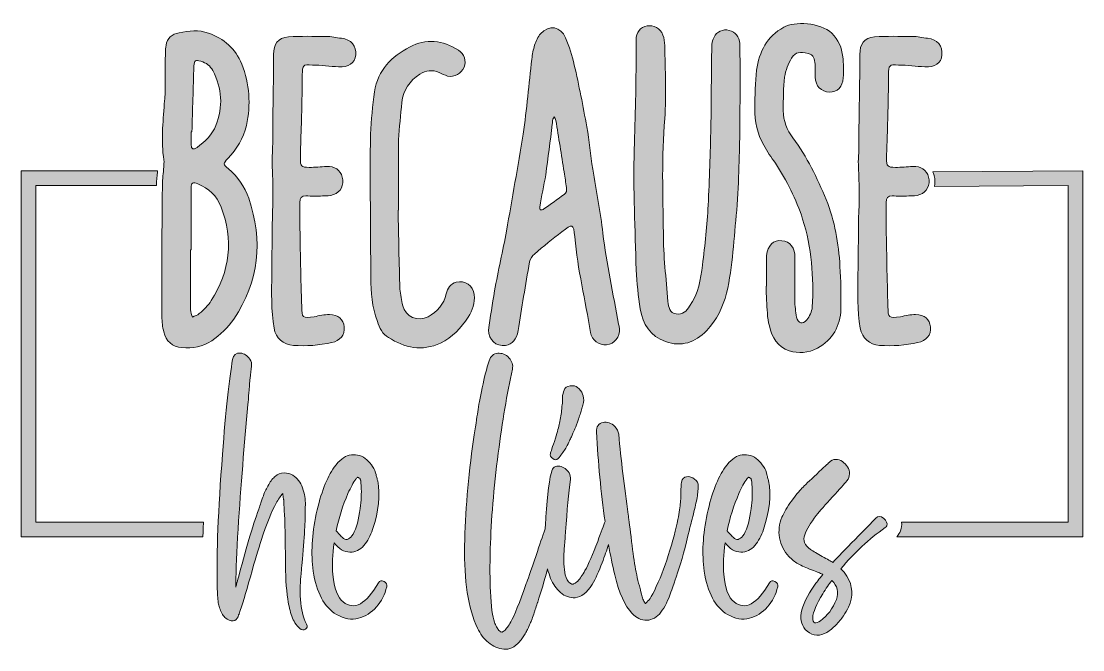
# Model space of a CAD drawing. Header units: inches. Extents: x 45 to 1035, y -832 to -246.
import ezdxf

# ---------------------------------------------------------------- set-up
doc = ezdxf.new("R2010")
doc.units = ezdxf.units.IN
doc.header["$MEASUREMENT"] = 0
doc.layers.add('Layer 1', color=7, linetype='Continuous')

# ---------------------------------------------------------------- blocks, each defined once
blk = doc.blocks.new('block 3')
at = {"layer": 'Layer 1', "true_color": 0x262626}
h = blk.add_hatch(color=250, dxfattribs=at)
h.dxf.hatch_style = 2
edge = h.paths.add_edge_path()
edge.add_spline(control_points=[(740.03, -464.48), (740.89, -455.02), (746.48, -449.86), (754.21, -450.72), (761.95, -451.15), (766.68, -457.6), (766.25, -466.63), (766.25, -479.95), (766.25, -493.27), (766.25, -506.17), (766.25, -511.33), (767.11, -516.91), (767.97, -522.07), (769.26, -527.66), (773.56, -529.38), (777.43, -524.65), (780.01, -521.21), (782.15, -516.91), (782.58, -512.62), (783.87, -484.68), (782.15, -457.17), (773.56, -430.52), (767.54, -412.04), (758.94, -394.85), (748.2, -378.51), (744.33, -372.92), (740.46, -367.77), (737.45, -361.75), (731.44, -351), (728.43, -339.83), (728.86, -327.36), (729.29, -315.33), (729.29, -303.29), (730.58, -291.69), (733.15, -274.5), (740.46, -260.31), (755.93, -251.72), (765.82, -246.13), (789.89, -246.99), (800.64, -257.3), (807.08, -263.32), (810.09, -271.06), (810.95, -279.22), (811.81, -285.67), (811.81, -292.55), (811.38, -299), (810.95, -307.16), (805.79, -312.32), (798.49, -312.32), (790.75, -311.89), (785.59, -306.73), (785.16, -298.14), (785.16, -294.27), (785.59, -289.97), (785.16, -286.1), (784.3, -281.8), (784.3, -277.08), (778.72, -276.22), (770.98, -274.5), (767.11, -274.5), (763.24, -280.51), (760.23, -285.67), (757.66, -292.12), (756.8, -298.14), (755.51, -308.45), (755.51, -318.77), (755.51, -329.51), (755.51, -338.97), (758.94, -347.57), (764.53, -354.87), (777.86, -372.49), (786.88, -392.27), (795.48, -412.47), (803.64, -432.24), (807.08, -453.3), (808.37, -474.79), (809.23, -487.69), (809.23, -501.01), (809.23, -514.34), (808.8, -530.24), (801.49, -543.13), (787.31, -550.87), (778.72, -555.6), (769.69, -556.03), (761.09, -553.45), (750.35, -550.01), (744.76, -540.55), (742.61, -530.24), (740.46, -522.5), (740.46, -514.34), (740.03, -506.17), (739.6, -501.87), (739.6, -497.57), (739.6, -493.27), (740.03, -493.27), (740.03, -493.27), (740.03, -493.27), (740.03, -483.82), (739.6, -473.93), (740.03, -464.48)], knot_values=[0, 0, 0, 0, 1, 1, 1, 2, 2, 2, 3, 3, 3, 4, 4, 4, 5, 5, 5, 6, 6, 6, 7, 7, 7, 8, 8, 8, 9, 9, 9, 10, 10, 10, 11, 11, 11, 12, 12, 12, 13, 13, 13, 14, 14, 14, 15, 15, 15, 16, 16, 16, 17, 17, 17, 18, 18, 18, 19, 19, 19, 20, 20, 20, 21, 21, 21, 22, 22, 22, 23, 23, 23, 24, 24, 24, 25, 25, 25, 26, 26, 26, 27, 27, 27, 28, 28, 28, 29, 29, 29, 30, 30, 30, 31, 31, 31, 32, 32, 32, 33, 33, 33, 33], degree=3, periodic=1)
h = blk.add_hatch(color=250, dxfattribs=at)
h.dxf.hatch_style = 2
edge = h.paths.add_edge_path()
edge.add_spline(control_points=[(176.97, -399.14), (176.97, -393.13), (177.83, -387.54), (178.27, -381.95), (178.27, -379.8), (178.69, -377.65), (178.27, -375.5), (175.69, -357.88), (177.41, -340.69), (178.69, -323.07), (179.98, -309.74), (179.55, -295.56), (179.55, -281.8), (179.98, -277.5), (179.55, -273.21), (180.42, -268.48), (181.27, -262.03), (186, -258.16), (192.45, -256.87), (201.9, -255.15), (210.5, -253.86), (219.96, -257.3), (234.57, -262.46), (244.89, -271.49), (250.91, -286.1), (258.21, -304.58), (259.5, -323.93), (255.2, -343.27), (252.62, -355.3), (246.18, -365.19), (238.01, -374.21), (233.28, -378.94), (233.28, -379.37), (238.44, -383.67), (247.46, -390.98), (253.48, -400.43), (257.35, -411.18), (271.11, -450.72), (266.81, -488.55), (243.6, -523.79), (238.01, -531.96), (230.7, -538.41), (222.97, -543.99), (214.37, -549.58), (205.34, -551.73), (195.03, -550.44), (186, -549.58), (180.42, -544.42), (178.27, -535.83), (176.97, -531.1), (176.55, -526.37), (176.55, -521.64), (176.55, -501.44), (176.55, -480.81), (176.55, -460.18), (176.55, -439.98), (176.55, -419.34), (176.97, -399.14)], knot_values=[0, 0, 0, 0, 1, 1, 1, 2, 2, 2, 3, 3, 3, 4, 4, 4, 5, 5, 5, 6, 6, 6, 7, 7, 7, 8, 8, 8, 9, 9, 9, 10, 10, 10, 11, 11, 11, 12, 12, 12, 13, 13, 13, 14, 14, 14, 15, 15, 15, 16, 16, 16, 17, 17, 17, 18, 18, 18, 19, 19, 19, 19], degree=3, periodic=1)
edge = h.paths.add_edge_path()
edge.add_spline(control_points=[(203.19, -459.32), (203.19, -466.63), (203.19, -473.5), (203.19, -480.81), (203.19, -491.98), (202.76, -503.59), (203.19, -515.19), (203.19, -517.34), (204.05, -519.92), (204.91, -522.07), (207.06, -520.78), (209.64, -520.35), (211.36, -518.63), (215.66, -515.19), (219.53, -511.33), (222.54, -506.6), (239.73, -479.09), (243.6, -449.86), (231.56, -419.34), (227.69, -408.6), (219.96, -402.15), (210.07, -397.85), (205.34, -395.7), (203.63, -396.57), (203.63, -401.72), (203.63, -421.06), (203.63, -439.98), (203.63, -459.32), (203.63, -459.32), (203.19, -459.32), (203.19, -459.32)], knot_values=[0, 0, 0, 0, 1, 1, 1, 2, 2, 2, 3, 3, 3, 4, 4, 4, 5, 5, 5, 6, 6, 6, 7, 7, 7, 8, 8, 8, 9, 9, 9, 10, 10, 10, 10], degree=3, periodic=1)
edge = h.paths.add_edge_path()
edge.add_spline(control_points=[(203.63, -349.28), (203.63, -353.15), (203.63, -357.02), (203.63, -360.89), (204.05, -365.62), (205.77, -366.48), (209.21, -363.9), (216.52, -358.31), (223.4, -351.86), (226.84, -343.27), (233.71, -325.64), (232.42, -308.88), (223.83, -292.12), (221.68, -287.82), (217.81, -284.81), (212.65, -283.52), (207.92, -281.8), (206.63, -282.66), (206.2, -287.82), (205.77, -308.45), (204.91, -328.65), (204.48, -349.28), (204.05, -349.28), (204.05, -349.28), (203.63, -349.28)], knot_values=[0, 0, 0, 0, 1, 1, 1, 2, 2, 2, 3, 3, 3, 4, 4, 4, 5, 5, 5, 6, 6, 6, 7, 7, 7, 8, 8, 8, 8], degree=3, periodic=1)
h = blk.add_hatch(color=250, dxfattribs=at)
h.dxf.hatch_style = 2
edge = h.paths.add_edge_path()
edge.add_spline(control_points=[(486.44, -497.57), (489.88, -478.66), (494.18, -460.18), (497.62, -441.7), (502.78, -411.61), (508.36, -381.52), (513.09, -351.43), (516.53, -328.22), (518.25, -304.58), (521.26, -281.37), (521.69, -277.08), (522.55, -272.35), (523.84, -268.48), (525.13, -264.61), (526.85, -260.74), (529.43, -257.73), (537.16, -249.14), (548.34, -250.86), (552.64, -261.6), (556.07, -269.77), (558.65, -277.93), (560.8, -286.96), (565.1, -305.87), (568.97, -325.21), (572.41, -344.56), (574.99, -357.45), (575.85, -370.78), (577.99, -384.1), (581, -404.3), (585.3, -424.07), (587.45, -443.85), (590.89, -472.64), (596.91, -500.15), (602.06, -528.52), (602.5, -529.81), (602.5, -531.1), (602.92, -532.39), (603.35, -540.55), (598.2, -547), (590.89, -547.86), (584.01, -548.29), (577.14, -543.56), (575.85, -536.26), (571.12, -506.6), (563.81, -477.37), (561.23, -447.28), (559.94, -434.82), (559.08, -434.39), (549.2, -442.55), (540.6, -449), (532, -455.88), (523.84, -463.19), (521.69, -464.91), (519.54, -467.91), (519.11, -470.49), (515.24, -491.98), (511.8, -513.48), (508.36, -534.54), (507.08, -542.7), (503.21, -547.43), (496.76, -548.29), (487.73, -549.58), (480.86, -543.13), (480.86, -534.11), (482.58, -522.07), (484.29, -509.61), (486.44, -497.57)], knot_values=[0, 0, 0, 0, 1, 1, 1, 2, 2, 2, 3, 3, 3, 4, 4, 4, 5, 5, 5, 6, 6, 6, 7, 7, 7, 8, 8, 8, 9, 9, 9, 10, 10, 10, 11, 11, 11, 12, 12, 12, 13, 13, 13, 14, 14, 14, 15, 15, 15, 16, 16, 16, 17, 17, 17, 18, 18, 18, 19, 19, 19, 20, 20, 20, 21, 21, 21, 22, 22, 22, 22], degree=3, periodic=1)
edge = h.paths.add_edge_path()
edge.add_spline(control_points=[(529, -421.92), (530.29, -421.92), (531.57, -421.92), (532.43, -421.06), (538.88, -416.77), (544.9, -412.04), (551.35, -407.74), (553.5, -406.02), (553.92, -403.87), (553.5, -401.29), (552.64, -396.57), (552.21, -391.84), (551.35, -386.68), (548.77, -370.78), (546.19, -354.44), (543.61, -338.54), (543.61, -337.25), (542.32, -336.39), (541.89, -335.1), (541.46, -335.96), (541.03, -337.25), (540.6, -338.54), (540.6, -339.4), (540.6, -340.69), (540.17, -341.98), (538.45, -357.88), (536.3, -373.78), (534.15, -389.26), (532.43, -399.14), (530.29, -409.03), (528.56, -419.34), (528.56, -419.78), (529, -421.06), (529, -421.92)], knot_values=[0, 0, 0, 0, 1, 1, 1, 2, 2, 2, 3, 3, 3, 4, 4, 4, 5, 5, 5, 6, 6, 6, 7, 7, 7, 8, 8, 8, 9, 9, 9, 10, 10, 10, 11, 11, 11, 11], degree=3, periodic=1)
h = blk.add_hatch(color=250, dxfattribs=at)
h.dxf.hatch_style = 2
edge = h.paths.add_edge_path()
edge.add_spline(control_points=[(712.1, -422.35), (709.52, -448.14), (708.66, -474.36), (702.64, -499.72), (699.2, -512.62), (693.61, -524.65), (684.16, -534.54), (673.41, -545.71), (660.52, -550.01), (645.9, -544.85), (631.72, -539.69), (624.41, -528.52), (622.26, -514.34), (620.54, -502.3), (618.82, -490.27), (618.4, -477.8), (617.54, -440.41), (615.39, -403.01), (616.67, -365.62), (617.54, -335.1), (618.4, -305.01), (618.4, -274.5), (618.4, -271.06), (618.4, -267.19), (618.4, -263.75), (618.4, -256.44), (622.26, -251.72), (628.71, -250.43), (634.73, -249.57), (640.75, -252.58), (643.33, -259.02), (644.61, -262.03), (645.04, -265.47), (645.04, -268.91), (645.48, -291.69), (646.76, -314.47), (645.04, -336.82), (642.03, -372.49), (643.33, -407.74), (643.75, -443.42), (643.75, -464.48), (646.33, -485.97), (648.05, -507.46), (648.48, -512.62), (649.77, -518.2), (655.79, -519.06), (661.81, -520.35), (665.25, -516.05), (668.25, -511.76), (676.42, -500.15), (678.57, -486.83), (680.29, -473.5), (682.44, -454.59), (684.59, -436.11), (685.45, -417.63), (686.74, -393.56), (687.6, -369.06), (688.03, -344.99), (688.46, -319.63), (688.46, -294.27), (688.89, -268.91), (688.89, -266.76), (689.31, -265.04), (690.17, -262.89), (691.9, -257.3), (697.05, -253.86), (703.07, -254.29), (709.09, -255.15), (713.38, -258.59), (714.67, -264.61), (715.11, -267.62), (715.11, -271.06), (715.11, -274.07), (715.53, -295.56), (715.11, -317.05), (715.11, -347.57), (714.67, -366.48), (714.24, -394.85), (712.1, -422.35)], knot_values=[0, 0, 0, 0, 1, 1, 1, 2, 2, 2, 3, 3, 3, 4, 4, 4, 5, 5, 5, 6, 6, 6, 7, 7, 7, 8, 8, 8, 9, 9, 9, 10, 10, 10, 11, 11, 11, 12, 12, 12, 13, 13, 13, 14, 14, 14, 15, 15, 15, 16, 16, 16, 17, 17, 17, 18, 18, 18, 19, 19, 19, 20, 20, 20, 21, 21, 21, 22, 22, 22, 23, 23, 23, 24, 24, 24, 25, 25, 25, 26, 26, 26, 26], degree=3, periodic=1)
h = blk.add_hatch(color=250, dxfattribs=at)
h.dxf.hatch_style = 2
edge = h.paths.add_edge_path()
edge.add_spline(control_points=[(279.7, -393.13), (279.7, -386.25), (278.84, -378.94), (279.27, -371.63), (279.7, -367.77), (279.7, -364.33), (279.7, -360.03), (279.7, -332.52), (280.56, -305.01), (280.56, -277.08), (280.56, -267.62), (284.43, -261.6), (294.32, -260.74), (305.92, -259.88), (317.53, -260.31), (329.13, -260.31), (334.29, -260.31), (339.02, -261.6), (343.75, -262.03), (352.77, -262.89), (357.93, -269.34), (357.07, -277.5), (356.64, -285.24), (350.19, -289.54), (341.17, -288.68), (333, -288.25), (324.83, -286.96), (316.67, -286.96), (307.64, -286.53), (307.64, -286.96), (307.21, -295.99), (307.21, -316.19), (306.78, -336.39), (305.92, -357.02), (305.92, -362.61), (305.49, -368.2), (305.49, -373.78), (305.49, -381.52), (306.35, -382.38), (313.66, -382.38), (319.25, -382.38), (324.4, -381.95), (329.99, -381.52), (337.3, -381.09), (342.89, -384.96), (344.61, -391.41), (346.33, -398.71), (343.32, -405.59), (336.44, -407.74), (333.43, -409.03), (329.56, -409.03), (326.12, -409.03), (320.97, -409.46), (315.81, -409.03), (310.65, -409.03), (306.78, -409.03), (305.06, -410.75), (305.06, -415.05), (305.06, -421.49), (305.06, -427.94), (305.06, -434.39), (305.49, -460.18), (305.92, -486.4), (306.78, -512.19), (306.78, -522.5), (307.64, -523.36), (318.39, -521.64), (323.12, -520.78), (327.84, -519.49), (332.57, -519.49), (340.74, -519.49), (345.89, -524.22), (346.33, -531.1), (347.19, -538.83), (342.46, -543.99), (334.72, -545.71), (323.12, -548.29), (311.08, -549.15), (299.05, -548.29), (289.59, -547.43), (282.71, -541.84), (280.99, -532.39), (277.99, -516.05), (278.84, -498), (278.84, -481.67), (278.84, -468.34), (279.27, -455.02), (279.27, -441.7), (279.27, -425.79), (280.56, -409.46), (279.7, -393.13)], knot_values=[0, 0, 0, 0, 1, 1, 1, 2, 2, 2, 3, 3, 3, 4, 4, 4, 5, 5, 5, 6, 6, 6, 7, 7, 7, 8, 8, 8, 9, 9, 9, 10, 10, 10, 11, 11, 11, 12, 12, 12, 13, 13, 13, 14, 14, 14, 15, 15, 15, 16, 16, 16, 17, 17, 17, 18, 18, 18, 19, 19, 19, 20, 20, 20, 21, 21, 21, 22, 22, 22, 23, 23, 23, 24, 24, 24, 25, 25, 25, 26, 26, 26, 27, 27, 27, 28, 28, 28, 29, 29, 29, 30, 30, 30, 30], degree=3, periodic=1)
h = blk.add_hatch(color=250, dxfattribs=at)
h.dxf.hatch_style = 2
edge = h.paths.add_edge_path()
edge.add_spline(control_points=[(398.33, -495.85), (398.76, -501.01), (399.62, -506.17), (400.91, -511.33), (403.49, -521.64), (415.1, -526.8), (424.55, -521.64), (432.72, -516.91), (439.59, -510.04), (441.31, -500.15), (442.6, -494.99), (445.61, -491.13), (450.77, -489.41), (458.93, -487.26), (466.67, -492.41), (467.53, -501.01), (468.39, -508.75), (465.81, -515.62), (461.94, -522.07), (455.07, -531.96), (447.33, -540.98), (436.16, -546.14), (418.96, -554.31), (402.63, -550.44), (387.59, -540.98), (382, -537.98), (379.42, -531.96), (377.27, -525.94), (372.11, -512.62), (371.25, -498.86), (371.25, -485.11), (370.82, -440.41), (370.39, -396.13), (370.82, -351.43), (371.25, -338.11), (372.97, -324.78), (374.69, -311.89), (377.7, -291.69), (390.59, -278.79), (407.36, -270.2), (422.4, -262.03), (438.31, -263.75), (452.92, -273.21), (458.51, -276.65), (460.23, -283.09), (458.08, -289.11), (455.5, -295.13), (449.05, -298.57), (442.6, -297.28), (440.02, -296.42), (437.45, -295.13), (434.87, -293.84), (428.42, -291.26), (422.83, -291.69), (416.81, -295.56), (407.36, -301.57), (401.34, -310.17), (400.05, -321.78), (399.19, -333.38), (397.47, -344.99), (397.04, -356.59), (396.61, -378.51), (397.04, -400.43), (397.04, -422.35), (397.04, -422.35), (396.61, -422.35), (396.61, -422.35), (397.04, -446.85), (397.47, -471.35), (398.33, -495.85)], knot_values=[0, 0, 0, 0, 1, 1, 1, 2, 2, 2, 3, 3, 3, 4, 4, 4, 5, 5, 5, 6, 6, 6, 7, 7, 7, 8, 8, 8, 9, 9, 9, 10, 10, 10, 11, 11, 11, 12, 12, 12, 13, 13, 13, 14, 14, 14, 15, 15, 15, 16, 16, 16, 17, 17, 17, 18, 18, 18, 19, 19, 19, 20, 20, 20, 21, 21, 21, 22, 22, 22, 23, 23, 23, 23], degree=3, periodic=1)
h = blk.add_hatch(color=250, dxfattribs=at)
h.dxf.hatch_style = 2
edge = h.paths.add_edge_path()
edge.add_spline(control_points=[(826, -393.13), (826, -386.25), (825.14, -378.94), (825.57, -371.63), (826, -367.77), (826, -364.33), (826, -360.03), (826, -332.52), (826.86, -305.01), (826.86, -277.08), (826.86, -267.62), (830.72, -261.6), (840.61, -260.74), (852.22, -259.88), (863.82, -260.31), (875.43, -260.31), (880.58, -260.31), (885.31, -261.6), (890.04, -262.03), (899.07, -262.89), (904.22, -269.34), (903.36, -277.5), (902.93, -285.24), (896.49, -289.54), (887.46, -288.68), (879.3, -288.25), (871.13, -286.96), (862.96, -286.96), (853.94, -286.53), (853.94, -286.96), (853.5, -295.99), (853.5, -316.19), (853.08, -336.39), (852.22, -357.02), (852.22, -362.61), (851.79, -368.2), (851.79, -373.78), (851.79, -381.52), (852.64, -382.38), (859.95, -382.38), (865.54, -382.38), (870.7, -381.95), (876.29, -381.52), (883.59, -381.09), (889.18, -384.96), (890.9, -391.41), (892.62, -398.71), (889.61, -405.59), (882.73, -407.74), (879.72, -409.03), (875.85, -409.03), (872.42, -409.03), (867.26, -409.46), (862.1, -409.03), (856.94, -409.03), (853.08, -409.03), (851.36, -410.75), (851.36, -415.05), (851.36, -421.49), (851.36, -427.94), (851.36, -434.39), (851.79, -460.18), (852.22, -486.4), (853.08, -512.19), (853.08, -522.5), (853.94, -523.36), (864.68, -521.64), (869.41, -520.78), (874.14, -519.49), (878.86, -519.49), (887.03, -519.49), (892.19, -524.22), (892.62, -531.1), (893.48, -538.83), (888.75, -543.99), (881.01, -545.71), (869.41, -548.29), (857.37, -549.15), (845.34, -548.29), (835.88, -547.43), (829.01, -541.84), (827.29, -532.39), (824.28, -516.05), (825.14, -498), (825.14, -481.67), (825.14, -468.34), (825.57, -455.02), (825.57, -441.7), (825.57, -425.79), (826.86, -409.46), (826, -393.13)], knot_values=[0, 0, 0, 0, 1, 1, 1, 2, 2, 2, 3, 3, 3, 4, 4, 4, 5, 5, 5, 6, 6, 6, 7, 7, 7, 8, 8, 8, 9, 9, 9, 10, 10, 10, 11, 11, 11, 12, 12, 12, 13, 13, 13, 14, 14, 14, 15, 15, 15, 16, 16, 16, 17, 17, 17, 18, 18, 18, 19, 19, 19, 20, 20, 20, 21, 21, 21, 22, 22, 22, 23, 23, 23, 24, 24, 24, 25, 25, 25, 26, 26, 26, 27, 27, 27, 28, 28, 28, 29, 29, 29, 30, 30, 30, 30], degree=3, periodic=1)
at = {"layer": 'Layer 1', "lineweight": 0}
for points, knots in [([(740.03, -464.48), (740.89, -455.02), (746.48, -449.86), (754.21, -450.72), (761.95, -451.15), (766.68, -457.6), (766.25, -466.63), (766.25, -479.95), (766.25, -493.27), (766.25, -506.17), (766.25, -511.33), (767.11, -516.91), (767.97, -522.07), (769.26, -527.66), (773.56, -529.38), (777.43, -524.65), (780.01, -521.21), (782.15, -516.91), (782.58, -512.62), (783.87, -484.68), (782.15, -457.17), (773.56, -430.52), (767.54, -412.04), (758.94, -394.85), (748.2, -378.51), (744.33, -372.92), (740.46, -367.77), (737.45, -361.75), (731.44, -351), (728.43, -339.83), (728.86, -327.36), (729.29, -315.33), (729.29, -303.29), (730.58, -291.69), (733.15, -274.5), (740.46, -260.31), (755.93, -251.72), (765.82, -246.13), (789.89, -246.99), (800.64, -257.3), (807.08, -263.32), (810.09, -271.06), (810.95, -279.22), (811.81, -285.67), (811.81, -292.55), (811.38, -299), (810.95, -307.16), (805.79, -312.32), (798.49, -312.32), (790.75, -311.89), (785.59, -306.73), (785.16, -298.14), (785.16, -294.27), (785.59, -289.97), (785.16, -286.1), (784.3, -281.8), (784.3, -277.08), (778.72, -276.22), (770.98, -274.5), (767.11, -274.5), (763.24, -280.51), (760.23, -285.67), (757.66, -292.12), (756.8, -298.14), (755.51, -308.45), (755.51, -318.77), (755.51, -329.51), (755.51, -338.97), (758.94, -347.57), (764.53, -354.87), (777.86, -372.49), (786.88, -392.27), (795.48, -412.47), (803.64, -432.24), (807.08, -453.3), (808.37, -474.79), (809.23, -487.69), (809.23, -501.01), (809.23, -514.34), (808.8, -530.24), (801.49, -543.13), (787.31, -550.87), (778.72, -555.6), (769.69, -556.03), (761.09, -553.45), (750.35, -550.01), (744.76, -540.55), (742.61, -530.24), (740.46, -522.5), (740.46, -514.34), (740.03, -506.17), (739.6, -501.87), (739.6, -497.57), (739.6, -493.27), (740.03, -493.27), (740.03, -493.27), (740.03, -493.27), (740.03, -483.82), (739.6, -473.93), (740.03, -464.48)], [0, 0, 0, 0, 1, 1, 1, 2, 2, 2, 3, 3, 3, 4, 4, 4, 5, 5, 5, 6, 6, 6, 7, 7, 7, 8, 8, 8, 9, 9, 9, 10, 10, 10, 11, 11, 11, 12, 12, 12, 13, 13, 13, 14, 14, 14, 15, 15, 15, 16, 16, 16, 17, 17, 17, 18, 18, 18, 19, 19, 19, 20, 20, 20, 21, 21, 21, 22, 22, 22, 23, 23, 23, 24, 24, 24, 25, 25, 25, 26, 26, 26, 27, 27, 27, 28, 28, 28, 29, 29, 29, 30, 30, 30, 31, 31, 31, 32, 32, 32, 33, 33, 33, 33]), ([(176.97, -399.14), (176.97, -393.13), (177.83, -387.54), (178.27, -381.95), (178.27, -379.8), (178.69, -377.65), (178.27, -375.5), (175.69, -357.88), (177.41, -340.69), (178.69, -323.07), (179.98, -309.74), (179.55, -295.56), (179.55, -281.8), (179.98, -277.5), (179.55, -273.21), (180.42, -268.48), (181.27, -262.03), (186, -258.16), (192.45, -256.87), (201.9, -255.15), (210.5, -253.86), (219.96, -257.3), (234.57, -262.46), (244.89, -271.49), (250.91, -286.1), (258.21, -304.58), (259.5, -323.93), (255.2, -343.27), (252.62, -355.3), (246.18, -365.19), (238.01, -374.21), (233.28, -378.94), (233.28, -379.37), (238.44, -383.67), (247.46, -390.98), (253.48, -400.43), (257.35, -411.18), (271.11, -450.72), (266.81, -488.55), (243.6, -523.79), (238.01, -531.96), (230.7, -538.41), (222.97, -543.99), (214.37, -549.58), (205.34, -551.73), (195.03, -550.44), (186, -549.58), (180.42, -544.42), (178.27, -535.83), (176.97, -531.1), (176.55, -526.37), (176.55, -521.64), (176.55, -501.44), (176.55, -480.81), (176.55, -460.18), (176.55, -439.98), (176.55, -419.34), (176.97, -399.14)], [0, 0, 0, 0, 1, 1, 1, 2, 2, 2, 3, 3, 3, 4, 4, 4, 5, 5, 5, 6, 6, 6, 7, 7, 7, 8, 8, 8, 9, 9, 9, 10, 10, 10, 11, 11, 11, 12, 12, 12, 13, 13, 13, 14, 14, 14, 15, 15, 15, 16, 16, 16, 17, 17, 17, 18, 18, 18, 19, 19, 19, 19]), ([(486.44, -497.57), (489.88, -478.66), (494.18, -460.18), (497.62, -441.7), (502.78, -411.61), (508.36, -381.52), (513.09, -351.43), (516.53, -328.22), (518.25, -304.58), (521.26, -281.37), (521.69, -277.08), (522.55, -272.35), (523.84, -268.48), (525.13, -264.61), (526.85, -260.74), (529.43, -257.73), (537.16, -249.14), (548.34, -250.86), (552.64, -261.6), (556.07, -269.77), (558.65, -277.93), (560.8, -286.96), (565.1, -305.87), (568.97, -325.21), (572.41, -344.56), (574.99, -357.45), (575.85, -370.78), (577.99, -384.1), (581, -404.3), (585.3, -424.07), (587.45, -443.85), (590.89, -472.64), (596.91, -500.15), (602.06, -528.52), (602.5, -529.81), (602.5, -531.1), (602.92, -532.39), (603.35, -540.55), (598.2, -547), (590.89, -547.86), (584.01, -548.29), (577.14, -543.56), (575.85, -536.26), (571.12, -506.6), (563.81, -477.37), (561.23, -447.28), (559.94, -434.82), (559.08, -434.39), (549.2, -442.55), (540.6, -449), (532, -455.88), (523.84, -463.19), (521.69, -464.91), (519.54, -467.91), (519.11, -470.49), (515.24, -491.98), (511.8, -513.48), (508.36, -534.54), (507.08, -542.7), (503.21, -547.43), (496.76, -548.29), (487.73, -549.58), (480.86, -543.13), (480.86, -534.11), (482.58, -522.07), (484.29, -509.61), (486.44, -497.57)], [0, 0, 0, 0, 1, 1, 1, 2, 2, 2, 3, 3, 3, 4, 4, 4, 5, 5, 5, 6, 6, 6, 7, 7, 7, 8, 8, 8, 9, 9, 9, 10, 10, 10, 11, 11, 11, 12, 12, 12, 13, 13, 13, 14, 14, 14, 15, 15, 15, 16, 16, 16, 17, 17, 17, 18, 18, 18, 19, 19, 19, 20, 20, 20, 21, 21, 21, 22, 22, 22, 22]), ([(712.1, -422.35), (709.52, -448.14), (708.66, -474.36), (702.64, -499.72), (699.2, -512.62), (693.61, -524.65), (684.16, -534.54), (673.41, -545.71), (660.52, -550.01), (645.9, -544.85), (631.72, -539.69), (624.41, -528.52), (622.26, -514.34), (620.54, -502.3), (618.82, -490.27), (618.4, -477.8), (617.54, -440.41), (615.39, -403.01), (616.67, -365.62), (617.54, -335.1), (618.4, -305.01), (618.4, -274.5), (618.4, -271.06), (618.4, -267.19), (618.4, -263.75), (618.4, -256.44), (622.26, -251.72), (628.71, -250.43), (634.73, -249.57), (640.75, -252.58), (643.33, -259.02), (644.61, -262.03), (645.04, -265.47), (645.04, -268.91), (645.48, -291.69), (646.76, -314.47), (645.04, -336.82), (642.03, -372.49), (643.33, -407.74), (643.75, -443.42), (643.75, -464.48), (646.33, -485.97), (648.05, -507.46), (648.48, -512.62), (649.77, -518.2), (655.79, -519.06), (661.81, -520.35), (665.25, -516.05), (668.25, -511.76), (676.42, -500.15), (678.57, -486.83), (680.29, -473.5), (682.44, -454.59), (684.59, -436.11), (685.45, -417.63), (686.74, -393.56), (687.6, -369.06), (688.03, -344.99), (688.46, -319.63), (688.46, -294.27), (688.89, -268.91), (688.89, -266.76), (689.31, -265.04), (690.17, -262.89), (691.9, -257.3), (697.05, -253.86), (703.07, -254.29), (709.09, -255.15), (713.38, -258.59), (714.67, -264.61), (715.11, -267.62), (715.11, -271.06), (715.11, -274.07), (715.53, -295.56), (715.11, -317.05), (715.11, -347.57), (714.67, -366.48), (714.24, -394.85), (712.1, -422.35)], [0, 0, 0, 0, 1, 1, 1, 2, 2, 2, 3, 3, 3, 4, 4, 4, 5, 5, 5, 6, 6, 6, 7, 7, 7, 8, 8, 8, 9, 9, 9, 10, 10, 10, 11, 11, 11, 12, 12, 12, 13, 13, 13, 14, 14, 14, 15, 15, 15, 16, 16, 16, 17, 17, 17, 18, 18, 18, 19, 19, 19, 20, 20, 20, 21, 21, 21, 22, 22, 22, 23, 23, 23, 24, 24, 24, 25, 25, 25, 26, 26, 26, 26]), ([(279.7, -393.13), (279.7, -386.25), (278.84, -378.94), (279.27, -371.63), (279.7, -367.77), (279.7, -364.33), (279.7, -360.03), (279.7, -332.52), (280.56, -305.01), (280.56, -277.08), (280.56, -267.62), (284.43, -261.6), (294.32, -260.74), (305.92, -259.88), (317.53, -260.31), (329.13, -260.31), (334.29, -260.31), (339.02, -261.6), (343.75, -262.03), (352.77, -262.89), (357.93, -269.34), (357.07, -277.5), (356.64, -285.24), (350.19, -289.54), (341.17, -288.68), (333, -288.25), (324.83, -286.96), (316.67, -286.96), (307.64, -286.53), (307.64, -286.96), (307.21, -295.99), (307.21, -316.19), (306.78, -336.39), (305.92, -357.02), (305.92, -362.61), (305.49, -368.2), (305.49, -373.78), (305.49, -381.52), (306.35, -382.38), (313.66, -382.38), (319.25, -382.38), (324.4, -381.95), (329.99, -381.52), (337.3, -381.09), (342.89, -384.96), (344.61, -391.41), (346.33, -398.71), (343.32, -405.59), (336.44, -407.74), (333.43, -409.03), (329.56, -409.03), (326.12, -409.03), (320.97, -409.46), (315.81, -409.03), (310.65, -409.03), (306.78, -409.03), (305.06, -410.75), (305.06, -415.05), (305.06, -421.49), (305.06, -427.94), (305.06, -434.39), (305.49, -460.18), (305.92, -486.4), (306.78, -512.19), (306.78, -522.5), (307.64, -523.36), (318.39, -521.64), (323.12, -520.78), (327.84, -519.49), (332.57, -519.49), (340.74, -519.49), (345.89, -524.22), (346.33, -531.1), (347.19, -538.83), (342.46, -543.99), (334.72, -545.71), (323.12, -548.29), (311.08, -549.15), (299.05, -548.29), (289.59, -547.43), (282.71, -541.84), (280.99, -532.39), (277.99, -516.05), (278.84, -498), (278.84, -481.67), (278.84, -468.34), (279.27, -455.02), (279.27, -441.7), (279.27, -425.79), (280.56, -409.46), (279.7, -393.13)], [0, 0, 0, 0, 1, 1, 1, 2, 2, 2, 3, 3, 3, 4, 4, 4, 5, 5, 5, 6, 6, 6, 7, 7, 7, 8, 8, 8, 9, 9, 9, 10, 10, 10, 11, 11, 11, 12, 12, 12, 13, 13, 13, 14, 14, 14, 15, 15, 15, 16, 16, 16, 17, 17, 17, 18, 18, 18, 19, 19, 19, 20, 20, 20, 21, 21, 21, 22, 22, 22, 23, 23, 23, 24, 24, 24, 25, 25, 25, 26, 26, 26, 27, 27, 27, 28, 28, 28, 29, 29, 29, 30, 30, 30, 30]), ([(398.33, -495.85), (398.76, -501.01), (399.62, -506.17), (400.91, -511.33), (403.49, -521.64), (415.1, -526.8), (424.55, -521.64), (432.72, -516.91), (439.59, -510.04), (441.31, -500.15), (442.6, -494.99), (445.61, -491.13), (450.77, -489.41), (458.93, -487.26), (466.67, -492.41), (467.53, -501.01), (468.39, -508.75), (465.81, -515.62), (461.94, -522.07), (455.07, -531.96), (447.33, -540.98), (436.16, -546.14), (418.96, -554.31), (402.63, -550.44), (387.59, -540.98), (382, -537.98), (379.42, -531.96), (377.27, -525.94), (372.11, -512.62), (371.25, -498.86), (371.25, -485.11), (370.82, -440.41), (370.39, -396.13), (370.82, -351.43), (371.25, -338.11), (372.97, -324.78), (374.69, -311.89), (377.7, -291.69), (390.59, -278.79), (407.36, -270.2), (422.4, -262.03), (438.31, -263.75), (452.92, -273.21), (458.51, -276.65), (460.23, -283.09), (458.08, -289.11), (455.5, -295.13), (449.05, -298.57), (442.6, -297.28), (440.02, -296.42), (437.45, -295.13), (434.87, -293.84), (428.42, -291.26), (422.83, -291.69), (416.81, -295.56), (407.36, -301.57), (401.34, -310.17), (400.05, -321.78), (399.19, -333.38), (397.47, -344.99), (397.04, -356.59), (396.61, -378.51), (397.04, -400.43), (397.04, -422.35), (397.04, -422.35), (396.61, -422.35), (396.61, -422.35), (397.04, -446.85), (397.47, -471.35), (398.33, -495.85)], [0, 0, 0, 0, 1, 1, 1, 2, 2, 2, 3, 3, 3, 4, 4, 4, 5, 5, 5, 6, 6, 6, 7, 7, 7, 8, 8, 8, 9, 9, 9, 10, 10, 10, 11, 11, 11, 12, 12, 12, 13, 13, 13, 14, 14, 14, 15, 15, 15, 16, 16, 16, 17, 17, 17, 18, 18, 18, 19, 19, 19, 20, 20, 20, 21, 21, 21, 22, 22, 22, 23, 23, 23, 23]), ([(826, -393.13), (826, -386.25), (825.14, -378.94), (825.57, -371.63), (826, -367.77), (826, -364.33), (826, -360.03), (826, -332.52), (826.86, -305.01), (826.86, -277.08), (826.86, -267.62), (830.72, -261.6), (840.61, -260.74), (852.22, -259.88), (863.82, -260.31), (875.43, -260.31), (880.58, -260.31), (885.31, -261.6), (890.04, -262.03), (899.07, -262.89), (904.22, -269.34), (903.36, -277.5), (902.93, -285.24), (896.49, -289.54), (887.46, -288.68), (879.3, -288.25), (871.13, -286.96), (862.96, -286.96), (853.94, -286.53), (853.94, -286.96), (853.5, -295.99), (853.5, -316.19), (853.08, -336.39), (852.22, -357.02), (852.22, -362.61), (851.79, -368.2), (851.79, -373.78), (851.79, -381.52), (852.64, -382.38), (859.95, -382.38), (865.54, -382.38), (870.7, -381.95), (876.29, -381.52), (883.59, -381.09), (889.18, -384.96), (890.9, -391.41), (892.62, -398.71), (889.61, -405.59), (882.73, -407.74), (879.72, -409.03), (875.85, -409.03), (872.42, -409.03), (867.26, -409.46), (862.1, -409.03), (856.94, -409.03), (853.08, -409.03), (851.36, -410.75), (851.36, -415.05), (851.36, -421.49), (851.36, -427.94), (851.36, -434.39), (851.79, -460.18), (852.22, -486.4), (853.08, -512.19), (853.08, -522.5), (853.94, -523.36), (864.68, -521.64), (869.41, -520.78), (874.14, -519.49), (878.86, -519.49), (887.03, -519.49), (892.19, -524.22), (892.62, -531.1), (893.48, -538.83), (888.75, -543.99), (881.01, -545.71), (869.41, -548.29), (857.37, -549.15), (845.34, -548.29), (835.88, -547.43), (829.01, -541.84), (827.29, -532.39), (824.28, -516.05), (825.14, -498), (825.14, -481.67), (825.14, -468.34), (825.57, -455.02), (825.57, -441.7), (825.57, -425.79), (826.86, -409.46), (826, -393.13)], [0, 0, 0, 0, 1, 1, 1, 2, 2, 2, 3, 3, 3, 4, 4, 4, 5, 5, 5, 6, 6, 6, 7, 7, 7, 8, 8, 8, 9, 9, 9, 10, 10, 10, 11, 11, 11, 12, 12, 12, 13, 13, 13, 14, 14, 14, 15, 15, 15, 16, 16, 16, 17, 17, 17, 18, 18, 18, 19, 19, 19, 20, 20, 20, 21, 21, 21, 22, 22, 22, 23, 23, 23, 24, 24, 24, 25, 25, 25, 26, 26, 26, 27, 27, 27, 28, 28, 28, 29, 29, 29, 30, 30, 30, 30]), ([(203.63, -349.28), (203.63, -353.15), (203.63, -357.02), (203.63, -360.89), (204.05, -365.62), (205.77, -366.48), (209.21, -363.9), (216.52, -358.31), (223.4, -351.86), (226.84, -343.27), (233.71, -325.64), (232.42, -308.88), (223.83, -292.12), (221.68, -287.82), (217.81, -284.81), (212.65, -283.52), (207.92, -281.8), (206.63, -282.66), (206.2, -287.82), (205.77, -308.45), (204.91, -328.65), (204.48, -349.28), (204.05, -349.28), (204.05, -349.28), (203.63, -349.28)], [0, 0, 0, 0, 1, 1, 1, 2, 2, 2, 3, 3, 3, 4, 4, 4, 5, 5, 5, 6, 6, 6, 7, 7, 7, 8, 8, 8, 8]), ([(529, -421.92), (530.29, -421.92), (531.57, -421.92), (532.43, -421.06), (538.88, -416.77), (544.9, -412.04), (551.35, -407.74), (553.5, -406.02), (553.92, -403.87), (553.5, -401.29), (552.64, -396.57), (552.21, -391.84), (551.35, -386.68), (548.77, -370.78), (546.19, -354.44), (543.61, -338.54), (543.61, -337.25), (542.32, -336.39), (541.89, -335.1), (541.46, -335.96), (541.03, -337.25), (540.6, -338.54), (540.6, -339.4), (540.6, -340.69), (540.17, -341.98), (538.45, -357.88), (536.3, -373.78), (534.15, -389.26), (532.43, -399.14), (530.29, -409.03), (528.56, -419.34), (528.56, -419.78), (529, -421.06), (529, -421.92)], [0, 0, 0, 0, 1, 1, 1, 2, 2, 2, 3, 3, 3, 4, 4, 4, 5, 5, 5, 6, 6, 6, 7, 7, 7, 8, 8, 8, 9, 9, 9, 10, 10, 10, 11, 11, 11, 11]), ([(203.19, -459.32), (203.19, -466.63), (203.19, -473.5), (203.19, -480.81), (203.19, -491.98), (202.76, -503.59), (203.19, -515.19), (203.19, -517.34), (204.05, -519.92), (204.91, -522.07), (207.06, -520.78), (209.64, -520.35), (211.36, -518.63), (215.66, -515.19), (219.53, -511.33), (222.54, -506.6), (239.73, -479.09), (243.6, -449.86), (231.56, -419.34), (227.69, -408.6), (219.96, -402.15), (210.07, -397.85), (205.34, -395.7), (203.63, -396.57), (203.63, -401.72), (203.63, -421.06), (203.63, -439.98), (203.63, -459.32), (203.63, -459.32), (203.19, -459.32), (203.19, -459.32)], [0, 0, 0, 0, 1, 1, 1, 2, 2, 2, 3, 3, 3, 4, 4, 4, 5, 5, 5, 6, 6, 6, 7, 7, 7, 8, 8, 8, 9, 9, 9, 10, 10, 10, 10])]:
    blk.add_open_spline(points, degree=3, knots=knots, dxfattribs=at)
blk = doc.blocks.new('block 4')
at = {"layer": 'Layer 1', "true_color": 0x0153a5}
h = blk.add_hatch(color=154, dxfattribs=at)
h.dxf.hatch_style = 2
edge = h.paths.add_edge_path()
edge.add_spline(control_points=[(305.64, -785.21), (305.11, -776.08), (305.32, -768.12), (306.27, -761.36), (306.48, -758.3), (307.09, -750.96), (308.09, -739.34), (309.1, -727.72), (309.71, -718.73), (309.92, -712.4), (309.92, -707.43), (310, -702.33), (310.16, -697.1), (310.31, -691.87), (309.44, -686.57), (307.54, -681.18), (305.64, -675.79), (302.63, -671.88), (298.51, -669.45), (296.29, -667.97), (293.54, -667.23), (290.27, -667.23), (286.99, -667.23), (284.35, -668.24), (282.34, -670.24), (281.18, -671.09), (280.07, -672.17), (279.02, -673.49), (277.96, -674.81), (276.96, -676.37), (276.01, -678.17), (275.06, -679.96), (274.18, -681.6), (273.39, -683.08), (272.6, -684.56), (271.81, -686.35), (271.01, -688.47), (270.22, -690.58), (269.64, -692.19), (269.27, -693.3), (268.9, -694.41), (268.4, -695.92), (267.77, -697.82), (267.13, -699.72), (266.76, -700.78), (266.66, -700.99), (261.06, -716.73), (254.51, -738.91), (247.01, -767.54), (246.79, -768.28), (246.5, -769.34), (246.13, -770.71), (245.76, -772.09), (245.53, -773.09), (245.42, -773.72), (245.42, -773.72), (245.42, -770.71), (245.42, -770.71), (245.42, -757.61), (246.11, -740.55), (247.48, -719.53), (250.12, -679.07), (253.19, -640.4), (256.67, -603.53), (256.88, -600.89), (257.17, -597.14), (257.55, -592.28), (257.91, -587.42), (258.28, -582.98), (258.65, -578.97), (259.02, -574.95), (259.47, -571.2), (260, -567.71), (260.32, -565.5), (259.79, -563.33), (258.42, -561.22), (256.2, -557.84), (253.24, -555.94), (249.54, -555.51), (245.53, -555.2), (243.15, -557.15), (242.41, -561.38), (239.13, -579.55), (235.96, -609.08), (232.9, -649.96), (228.89, -702.89), (227.25, -742.72), (227.99, -769.44), (227.99, -769.87), (228.02, -771.42), (228.07, -774.12), (228.12, -776.81), (228.17, -778.66), (228.23, -779.67), (228.28, -780.67), (228.41, -782.41), (228.62, -784.89), (228.84, -787.38), (229.15, -789.31), (229.58, -790.68), (230, -792.05), (230.52, -793.66), (231.16, -795.51), (231.79, -797.36), (232.61, -798.92), (233.61, -800.19), (234.62, -801.45), (235.81, -802.56), (237.18, -803.51), (240.03, -805.2), (242.41, -805.6), (244.31, -804.7), (246.21, -803.8), (247.43, -802.09), (247.96, -799.55), (248.06, -799.45), (248.17, -799.31), (248.27, -799.16), (248.38, -799), (248.43, -798.87), (248.43, -798.76), (251.07, -790.94), (254.56, -779.38), (258.89, -764.06), (263.22, -748.74), (266.6, -737.43), (269.03, -730.14), (274.1, -714.51), (278.7, -702.94), (282.82, -695.44), (284.93, -691.85), (287.04, -688.89), (289.16, -686.57), (289.26, -687.2), (289.37, -687.99), (289.48, -688.94), (289.58, -689.89), (289.69, -690.69), (289.79, -691.32), (289.9, -691.95), (289.95, -692.32), (289.95, -692.43), (289.95, -692.64), (290.27, -698.61), (290.9, -710.34), (291.32, -718.58), (291.54, -731.04), (291.54, -747.73), (291.54, -762.1), (292.27, -774.51), (293.76, -784.97), (294.7, -791.21), (295.94, -796.52), (297.48, -800.9), (299.01, -805.28), (301.52, -809.06), (305, -812.23), (306.8, -813.82), (308.57, -814.08), (310.31, -813.02), (312.06, -811.97), (312.35, -810.33), (311.18, -808.11), (308.02, -801.98), (306.17, -794.35), (305.64, -785.21)], knot_values=[0, 0, 0, 0, 1, 1, 1, 2, 2, 2, 3, 3, 3, 4, 4, 4, 5, 5, 5, 6, 6, 6, 7, 7, 7, 8, 8, 8, 9, 9, 9, 10, 10, 10, 11, 11, 11, 12, 12, 12, 13, 13, 13, 14, 14, 14, 15, 15, 15, 16, 16, 16, 17, 17, 17, 18, 18, 18, 19, 19, 19, 20, 20, 20, 21, 21, 21, 22, 22, 22, 23, 23, 23, 24, 24, 24, 25, 25, 25, 26, 26, 26, 27, 27, 27, 28, 28, 28, 29, 29, 29, 30, 30, 30, 31, 31, 31, 32, 32, 32, 33, 33, 33, 34, 34, 34, 35, 35, 35, 36, 36, 36, 37, 37, 37, 38, 38, 38, 39, 39, 39, 40, 40, 40, 41, 41, 41, 42, 42, 42, 43, 43, 43, 44, 44, 44, 45, 45, 45, 46, 46, 46, 47, 47, 47, 48, 48, 48, 49, 49, 49, 50, 50, 50, 51, 51, 51, 52, 52, 52, 53, 53, 53, 54, 54, 54, 55, 55, 55, 55], degree=3, periodic=1)
h = blk.add_hatch(color=154, dxfattribs=at)
h.dxf.hatch_style = 2
edge = h.paths.add_edge_path()
edge.add_spline(control_points=[(672.89, -672.94), (670.51, -671.14), (668.03, -670.43), (665.44, -670.8), (662.85, -671.17), (661.29, -672.83), (660.77, -675.79), (660.34, -678.11), (660.1, -681.47), (660.05, -685.85), (660, -690.24), (659.86, -693.22), (659.66, -694.81), (659.34, -698.61), (658.55, -703.95), (657.28, -710.81), (655.7, -719.58), (652.73, -730.73), (648.4, -744.25), (644.6, -755.87), (640.27, -766.8), (635.41, -777.05), (633.19, -781.38), (631.55, -784.18), (630.5, -785.45), (630.5, -785.45), (629.86, -786.08), (629.86, -786.08), (629.55, -786.4), (629.25, -786.69), (628.99, -786.95), (628.73, -787.22), (628.41, -787.54), (628.04, -787.91), (627.67, -788.28), (627.46, -788.54), (627.41, -788.7), (627.35, -788.86), (627.38, -788.99), (627.49, -789.09), (626.85, -788.99), (626.22, -788.25), (625.58, -786.88), (624.95, -785.5), (624.45, -784.1), (624.08, -782.68), (623.71, -781.25), (623.31, -779.67), (622.89, -777.92), (622.47, -776.18), (622.2, -775.2), (622.1, -774.99), (620.2, -768.33), (618.64, -761.47), (617.42, -754.39), (616.21, -747.31), (614.94, -738.15), (613.62, -726.9), (612.3, -715.64), (611.43, -708.65), (611.01, -705.9), (607.31, -679.81), (604.35, -654.93), (602.13, -631.26), (601.81, -628.51), (600.6, -626.09), (598.49, -623.97), (595.21, -620.7), (591.57, -619.43), (587.55, -620.17), (583.33, -621.01), (581.32, -623.97), (581.53, -629.04), (582.91, -657.48), (585.56, -685.31), (589.39, -712.56), (588.19, -715.76), (585.91, -721.9), (582.56, -731.02), (578.07, -743.22), (574.13, -752.33), (570.75, -758.35), (568.43, -762.58), (566.16, -765.8), (563.94, -768.02), (563.83, -768.23), (563.59, -768.49), (563.23, -768.81), (562.86, -769.13), (562.57, -769.34), (562.35, -769.44), (562.14, -769.55), (561.98, -769.66), (561.88, -769.76), (561.88, -769.76), (561.72, -769.92), (561.72, -769.92), (561.19, -770.24), (560.66, -770.5), (560.14, -770.71), (559.92, -770.82), (559.77, -770.92), (559.66, -771.03), (559.66, -771.03), (559.82, -770.87), (559.82, -770.87), (559.82, -770.87), (559.5, -770.87), (559.5, -770.87), (559.5, -770.87), (559.19, -771.03), (559.19, -771.03), (559.19, -771.03), (558.87, -771.03), (558.87, -771.03), (558.87, -771.03), (558.71, -771.03), (558.71, -771.03), (558.65, -770.97), (558.52, -770.89), (558.36, -770.8), (558.36, -770.8), (558.55, -770.87), (558.55, -770.87), (558.51, -770.87), (558.42, -770.82), (558.35, -770.8), (558.22, -770.73), (558.05, -770.65), (557.84, -770.55), (557.36, -770.34), (557.07, -770.18), (556.97, -770.08), (554.64, -768.6), (553.11, -766.01), (552.37, -762.31), (551.74, -759.25), (551.34, -755.76), (551.18, -751.85), (551.02, -747.95), (551, -744.86), (551.1, -742.58), (551.21, -740.31), (551.47, -736.64), (551.89, -731.57), (552.32, -726.5), (552.58, -723.33), (552.69, -722.06), (554.06, -702.09), (555.54, -685.83), (557.13, -673.25), (557.33, -671.14), (556.91, -669.13), (555.86, -667.23), (553.85, -663.75), (551, -661.69), (547.3, -661.05), (543.07, -660.32), (540.43, -662.22), (539.38, -666.76), (536.74, -677.43), (534.89, -693.96), (533.83, -716.36), (533.77, -717.42), (533.76, -718.41), (533.71, -719.45), (531.27, -726.16), (528.41, -734.35), (525.12, -744.09), (520.05, -759.09), (517.04, -767.86), (516.08, -770.39), (509.75, -788.36), (504.89, -800.29), (501.51, -806.21), (499.5, -809.91), (497.49, -812.65), (495.48, -814.45), (495.48, -814.45), (494.53, -815.08), (494.53, -815.08), (494.53, -815.08), (493.9, -815.4), (493.9, -815.4), (493.79, -815.4), (493.69, -815.45), (493.58, -815.56), (493.58, -815.56), (493.27, -815.56), (493.27, -815.56), (492.95, -815.56), (492.58, -815.45), (492.16, -815.24), (491.94, -815.03), (491.73, -814.87), (491.52, -814.77), (491.52, -814.66), (491.47, -814.61), (491.36, -814.61), (491.36, -814.61), (491.2, -814.61), (491.2, -814.61), (490.78, -814.39), (490.36, -813.92), (489.94, -813.18), (489.83, -812.97), (489.51, -812.47), (488.99, -811.68), (488.46, -810.88), (488.14, -810.38), (488.04, -810.17), (487.51, -809.22), (486.98, -808), (486.45, -806.53), (484.55, -801.24), (483.28, -791.68), (482.65, -777.84), (482.12, -767.38), (482.07, -753.97), (482.49, -737.59), (483.23, -711.39), (485.71, -681.76), (489.94, -648.69), (493.64, -619.43), (498.02, -593.39), (503.09, -570.57), (503.93, -566.55), (502.85, -562.99), (499.84, -559.87), (496.83, -556.76), (493.35, -555.35), (489.38, -555.67), (485.42, -555.99), (482.75, -558.31), (481.38, -562.64), (479.05, -569.93), (476.92, -578.31), (474.96, -587.76), (473.01, -597.22), (471.61, -604.74), (470.76, -610.34), (469.92, -615.94), (468.65, -624.5), (466.96, -636.01), (461.79, -671.62), (458.99, -704.63), (458.56, -735.06), (457.93, -767.6), (461.94, -793.27), (470.6, -812.07), (473.03, -817.25), (476.44, -821.68), (480.83, -825.38), (485.21, -829.08), (489.99, -831.17), (495.17, -831.64), (500.34, -832.12), (505.2, -829.77), (509.75, -824.59), (510.7, -823.43), (511.59, -822.27), (512.44, -821.1), (513.28, -819.94), (514.13, -818.62), (514.97, -817.14), (515.82, -815.66), (516.53, -814.39), (517.12, -813.34), (517.69, -812.28), (518.36, -810.83), (519.1, -808.98), (519.83, -807.13), (520.39, -805.79), (520.76, -804.94), (521.13, -804.09), (521.68, -802.59), (522.42, -800.42), (523.16, -798.26), (523.64, -796.86), (523.85, -796.23), (524.06, -795.59), (524.56, -794.11), (525.36, -791.79), (526.15, -789.47), (526.59, -788.09), (526.7, -787.67), (529.87, -778.02), (532.95, -767.67), (535.94, -756.68), (536.7, -760.04), (537.63, -763.03), (538.74, -765.64), (540.96, -770.92), (544.05, -775.31), (548.01, -778.79), (551.98, -782.28), (556.54, -783.86), (561.72, -783.55), (567.32, -783.02), (572.55, -778.9), (577.41, -771.19), (580.68, -765.7), (583.8, -758.98), (586.76, -751.06), (589.04, -744.93), (590.99, -739.24), (592.65, -733.96), (594.37, -743.87), (596.3, -753.35), (598.49, -762.31), (602.61, -779.22), (607.94, -791.15), (614.49, -798.13), (618.61, -802.56), (623.23, -804.7), (628.36, -804.54), (633.48, -804.39), (637.84, -801.93), (641.43, -797.18), (643.23, -794.85), (644.94, -792), (646.58, -788.62), (648.22, -785.24), (649.44, -782.49), (650.23, -780.38), (651.02, -778.27), (652.18, -774.83), (653.71, -770.08), (655.24, -765.32), (656.22, -762.42), (656.64, -761.36), (660.77, -749.21), (664.57, -735.53), (668.05, -720.32), (668.48, -718.42), (669.5, -714.3), (671.14, -707.96), (672.78, -701.62), (674.02, -696.29), (674.87, -691.95), (675.71, -687.62), (676.19, -683.45), (676.3, -679.43), (676.4, -676.9), (675.27, -674.74), (672.89, -672.94)], knot_values=[0, 0, 0, 0, 1, 1, 1, 2, 2, 2, 3, 3, 3, 4, 4, 4, 5, 5, 5, 6, 6, 6, 7, 7, 7, 8, 8, 8, 9, 9, 9, 10, 10, 10, 11, 11, 11, 12, 12, 12, 13, 13, 13, 14, 14, 14, 15, 15, 15, 16, 16, 16, 17, 17, 17, 18, 18, 18, 19, 19, 19, 20, 20, 20, 21, 21, 21, 22, 22, 22, 23, 23, 23, 24, 24, 24, 25, 25, 25, 26, 26, 26, 27, 27, 27, 28, 28, 28, 29, 29, 29, 30, 30, 30, 31, 31, 31, 32, 32, 32, 33, 33, 33, 34, 34, 34, 35, 35, 35, 36, 36, 36, 37, 37, 37, 38, 38, 38, 39, 39, 39, 40, 40, 40, 41, 41, 41, 42, 42, 42, 43, 43, 43, 44, 44, 44, 45, 45, 45, 46, 46, 46, 47, 47, 47, 48, 48, 48, 49, 49, 49, 50, 50, 50, 51, 51, 51, 52, 52, 52, 53, 53, 53, 54, 54, 54, 55, 55, 55, 56, 56, 56, 57, 57, 57, 58, 58, 58, 59, 59, 59, 60, 60, 60, 61, 61, 61, 62, 62, 62, 63, 63, 63, 64, 64, 64, 65, 65, 65, 66, 66, 66, 67, 67, 67, 68, 68, 68, 69, 69, 69, 70, 70, 70, 71, 71, 71, 72, 72, 72, 73, 73, 73, 74, 74, 74, 75, 75, 75, 76, 76, 76, 77, 77, 77, 78, 78, 78, 79, 79, 79, 80, 80, 80, 81, 81, 81, 82, 82, 82, 83, 83, 83, 84, 84, 84, 85, 85, 85, 86, 86, 86, 87, 87, 87, 88, 88, 88, 89, 89, 89, 90, 90, 90, 91, 91, 91, 92, 92, 92, 93, 93, 93, 94, 94, 94, 95, 95, 95, 96, 96, 96, 97, 97, 97, 98, 98, 98, 99, 99, 99, 100, 100, 100, 101, 101, 101, 102, 102, 102, 103, 103, 103, 104, 104, 104, 105, 105, 105, 106, 106, 106, 107, 107, 107, 108, 108, 108, 109, 109, 109, 110, 110, 110, 111, 111, 111, 112, 112, 112, 113, 113, 113, 114, 114, 114, 115, 115, 115, 115], degree=3, periodic=1)
h = blk.add_hatch(color=154, dxfattribs=at)
h.dxf.hatch_style = 2
edge = h.paths.add_edge_path()
edge.add_spline(control_points=[(540.73, -653.84), (542.68, -655.27), (544.34, -655.24), (545.72, -653.76), (546.88, -652.5), (548.04, -651.04), (549.2, -649.41), (550.36, -647.77), (551.34, -646.37), (552.13, -645.21), (552.93, -644.04), (553.85, -642.35), (554.91, -640.13), (555.96, -637.92), (556.7, -636.36), (557.13, -635.46), (557.55, -634.56), (558.34, -632.79), (559.5, -630.15), (560.66, -627.51), (561.35, -625.93), (561.56, -625.4), (562.2, -624.13), (563.2, -621.38), (564.57, -617.16), (564.68, -616.84), (565.05, -615.79), (565.68, -613.99), (566.32, -612.19), (566.79, -610.77), (567.11, -609.71), (567.11, -609.71), (568.06, -605.91), (568.06, -605.91), (568.06, -605.91), (568.06, -606.22), (568.06, -606.22), (568.06, -606.22), (568.38, -605.11), (568.38, -605.11), (568.38, -605.11), (568.69, -604.16), (568.69, -604.16), (569.01, -603.32), (569.22, -602.47), (569.33, -601.63), (570.17, -595.71), (568.32, -591.01), (563.78, -587.52), (562.2, -586.15), (560.03, -585.68), (557.28, -586.1), (557.28, -586.1), (556.81, -586.1), (556.81, -586.1), (553.96, -586.52), (552.11, -587.84), (551.26, -590.06), (550.42, -592.38), (549.94, -594.08), (549.84, -595.13), (549.73, -595.87), (549.68, -597.03), (549.68, -598.62), (549.68, -599.04), (549.73, -599.25), (549.84, -599.25), (549.94, -600.31), (549.84, -601.78), (549.52, -603.69), (549.2, -605.59), (549.04, -606.86), (549.04, -607.49), (548.73, -611.82), (548.04, -616.31), (546.98, -620.96), (546.35, -624.13), (545.08, -628.78), (543.18, -634.9), (540.43, -643.25), (538.9, -647.95), (538.58, -649.01), (538.06, -650.81), (538.77, -652.42), (540.73, -653.84)], knot_values=[0, 0, 0, 0, 1, 1, 1, 2, 2, 2, 3, 3, 3, 4, 4, 4, 5, 5, 5, 6, 6, 6, 7, 7, 7, 8, 8, 8, 9, 9, 9, 10, 10, 10, 11, 11, 11, 12, 12, 12, 13, 13, 13, 14, 14, 14, 15, 15, 15, 16, 16, 16, 17, 17, 17, 18, 18, 18, 19, 19, 19, 20, 20, 20, 21, 21, 21, 22, 22, 22, 23, 23, 23, 24, 24, 24, 25, 25, 25, 26, 26, 26, 27, 27, 27, 28, 28, 28, 28], degree=3, periodic=1)
h = blk.add_hatch(color=154, dxfattribs=at)
h.dxf.hatch_style = 2
edge = h.paths.add_edge_path()
edge.add_spline(control_points=[(383.45, -768.49), (381.23, -767.23), (379.54, -767.6), (378.37, -769.6), (366.75, -789.68), (355.77, -795.65), (345.41, -787.51), (340.13, -783.29), (336.91, -774.78), (335.75, -762), (335.01, -753.23), (335.43, -743.35), (337.02, -732.36), (341.35, -738.07), (346.26, -740.97), (351.75, -741.08), (356.93, -741.18), (361.23, -739.15), (364.67, -734.98), (368.1, -730.81), (370.82, -725.76), (372.83, -719.84), (378.53, -702.94), (380.12, -687.89), (377.58, -674.68), (377.48, -674.26), (377.34, -673.78), (377.19, -673.25), (377.03, -672.73), (376.84, -672.12), (376.63, -671.43), (376.42, -670.75), (376.26, -670.24), (376.16, -669.93), (376.16, -669.19), (376, -668.24), (375.68, -667.07), (373.57, -661.48), (370.32, -657.04), (365.93, -653.76), (361.55, -650.49), (356.56, -649.48), (350.96, -650.75), (346.42, -651.81), (341.77, -655.56), (337.02, -662), (330.14, -671.62), (324.6, -686.04), (320.38, -705.27), (316.15, -724.7), (315.2, -742.56), (317.52, -758.83), (320.48, -778.79), (327.72, -792.26), (339.23, -799.24), (346.42, -803.25), (353.2, -804.44), (359.6, -802.8), (365.99, -801.17), (371.59, -797.63), (376.39, -792.18), (381.2, -786.74), (384.39, -780.49), (385.98, -773.41), (386.51, -771.4), (385.67, -769.76), (383.45, -768.49)], knot_values=[0, 0, 0, 0, 1, 1, 1, 2, 2, 2, 3, 3, 3, 4, 4, 4, 5, 5, 5, 6, 6, 6, 7, 7, 7, 8, 8, 8, 9, 9, 9, 10, 10, 10, 11, 11, 11, 12, 12, 12, 13, 13, 13, 14, 14, 14, 15, 15, 15, 16, 16, 16, 17, 17, 17, 18, 18, 18, 19, 19, 19, 20, 20, 20, 21, 21, 21, 22, 22, 22, 22], degree=3, periodic=1)
edge = h.paths.add_edge_path()
edge.add_spline(control_points=[(349.85, -686.57), (352.49, -680.54), (354.92, -676), (357.14, -672.94), (357.14, -672.94), (357.3, -672.62), (357.3, -672.62), (357.51, -672.52), (357.8, -672.28), (358.17, -671.91), (358.54, -671.54), (358.83, -671.25), (359.04, -671.04), (360.2, -671.88), (360.89, -672.36), (361.1, -672.46), (361.1, -672.67), (361.15, -672.94), (361.26, -673.25), (361.36, -673.57), (361.47, -673.84), (361.58, -674.05), (361.58, -674.15), (361.63, -674.26), (361.73, -674.36), (361.73, -674.36), (361.73, -674.68), (361.73, -674.68), (361.73, -675.21), (361.79, -676.03), (361.89, -677.14), (362, -678.25), (362.1, -679.07), (362.21, -679.59), (362.53, -686.35), (362.21, -693.28), (361.26, -700.35), (359.99, -710.71), (357.77, -718.68), (354.6, -724.28), (351.75, -729.04), (348.79, -730.36), (345.73, -728.24), (344.15, -727.08), (341.87, -724.7), (338.92, -721.11), (341.35, -709.17), (344.99, -697.66), (349.85, -686.57)], knot_values=[0, 0, 0, 0, 1, 1, 1, 2, 2, 2, 3, 3, 3, 4, 4, 4, 5, 5, 5, 6, 6, 6, 7, 7, 7, 8, 8, 8, 9, 9, 9, 10, 10, 10, 11, 11, 11, 12, 12, 12, 13, 13, 13, 14, 14, 14, 15, 15, 15, 16, 16, 16, 16], degree=3, periodic=1)
h = blk.add_hatch(color=154, dxfattribs=at)
h.dxf.hatch_style = 2
edge = h.paths.add_edge_path()
edge.add_spline(control_points=[(747.76, -768.49), (745.54, -767.23), (743.85, -767.6), (742.69, -769.6), (731.07, -789.68), (720.08, -795.65), (709.73, -787.51), (704.45, -783.29), (701.23, -774.78), (700.06, -762), (699.32, -753.23), (699.75, -743.35), (701.33, -732.36), (705.66, -738.07), (710.58, -740.97), (716.07, -741.08), (721.24, -741.18), (725.55, -739.15), (728.98, -734.98), (732.42, -730.81), (735.14, -725.76), (737.15, -719.84), (742.85, -702.94), (744.43, -687.89), (741.9, -674.68), (741.79, -674.26), (741.66, -673.78), (741.5, -673.25), (741.35, -672.73), (741.16, -672.12), (740.95, -671.43), (740.73, -670.75), (740.58, -670.24), (740.47, -669.93), (740.47, -669.19), (740.31, -668.24), (740, -667.07), (737.88, -661.48), (734.63, -657.04), (730.25, -653.76), (725.87, -650.49), (720.87, -649.48), (715.28, -650.75), (710.73, -651.81), (706.09, -655.56), (701.33, -662), (694.46, -671.62), (688.92, -686.04), (684.69, -705.27), (680.47, -724.7), (679.52, -742.56), (681.84, -758.83), (684.8, -778.79), (692.03, -792.26), (703.55, -799.24), (710.73, -803.25), (717.52, -804.44), (723.91, -802.8), (730.3, -801.17), (735.9, -797.63), (740.71, -792.18), (745.52, -786.74), (748.71, -780.49), (750.3, -773.41), (750.83, -771.4), (749.98, -769.76), (747.76, -768.49)], knot_values=[0, 0, 0, 0, 1, 1, 1, 2, 2, 2, 3, 3, 3, 4, 4, 4, 5, 5, 5, 6, 6, 6, 7, 7, 7, 8, 8, 8, 9, 9, 9, 10, 10, 10, 11, 11, 11, 12, 12, 12, 13, 13, 13, 14, 14, 14, 15, 15, 15, 16, 16, 16, 17, 17, 17, 18, 18, 18, 19, 19, 19, 20, 20, 20, 21, 21, 21, 22, 22, 22, 22], degree=3, periodic=1)
edge = h.paths.add_edge_path()
edge.add_spline(control_points=[(714.17, -686.57), (716.81, -680.54), (719.24, -676), (721.46, -672.94), (721.46, -672.94), (721.62, -672.62), (721.62, -672.62), (721.83, -672.52), (722.11, -672.28), (722.49, -671.91), (722.86, -671.54), (723.15, -671.25), (723.36, -671.04), (724.52, -671.88), (725.2, -672.36), (725.42, -672.46), (725.42, -672.67), (725.47, -672.94), (725.58, -673.25), (725.68, -673.57), (725.79, -673.84), (725.89, -674.05), (725.89, -674.15), (725.95, -674.26), (726.05, -674.36), (726.05, -674.36), (726.05, -674.68), (726.05, -674.68), (726.05, -675.21), (726.1, -676.03), (726.21, -677.14), (726.31, -678.25), (726.42, -679.07), (726.53, -679.59), (726.84, -686.35), (726.53, -693.28), (725.58, -700.35), (724.31, -710.71), (722.09, -718.68), (718.92, -724.28), (716.07, -729.04), (713.11, -730.36), (710.05, -728.24), (708.46, -727.08), (706.19, -724.7), (703.23, -721.11), (705.66, -709.17), (709.31, -697.66), (714.17, -686.57)], knot_values=[0, 0, 0, 0, 1, 1, 1, 2, 2, 2, 3, 3, 3, 4, 4, 4, 5, 5, 5, 6, 6, 6, 7, 7, 7, 8, 8, 8, 9, 9, 9, 10, 10, 10, 11, 11, 11, 12, 12, 12, 13, 13, 13, 14, 14, 14, 15, 15, 15, 16, 16, 16, 16], degree=3, periodic=1)
h = blk.add_hatch(color=154, dxfattribs=at)
h.dxf.hatch_style = 2
edge = h.paths.add_edge_path()
edge.add_spline(control_points=[(849.18, -709.7), (846.33, -707.27), (843.85, -707.17), (841.73, -709.39), (837.93, -713.4), (831.49, -720), (822.4, -729.19), (813.31, -738.39), (806.45, -745.57), (801.8, -750.74), (800, -749.58), (796.7, -747.71), (791.9, -745.12), (787.09, -742.53), (783.42, -740.34), (780.88, -738.54), (775.39, -734.64), (773.59, -730.14), (775.49, -725.07), (777.4, -719.79), (780.99, -713.72), (786.27, -706.85), (789.65, -702.63), (794.67, -696.87), (801.33, -689.58), (807.98, -682.29), (812.47, -677.32), (814.79, -674.68), (816.38, -672.78), (817.2, -670.61), (817.25, -668.18), (817.3, -665.75), (816.7, -663.56), (815.43, -661.61), (814.16, -659.65), (812.58, -657.99), (810.67, -656.62), (808.77, -655.24), (806.66, -654.58), (804.34, -654.63), (802.01, -654.69), (799.95, -655.61), (798.15, -657.41), (797.21, -658.36), (793.37, -661.98), (786.67, -668.26), (779.96, -674.55), (775.36, -678.99), (772.88, -681.57), (770.4, -684.16), (767.18, -688.12), (763.22, -693.46), (759.25, -698.79), (756.27, -703.84), (754.26, -708.59), (751.62, -714.83), (750.88, -721.24), (752.04, -727.85), (753.21, -734.45), (756.11, -740.23), (760.76, -745.2), (763.29, -747.95), (766.17, -750.22), (769.39, -752.01), (772.62, -753.81), (776.73, -755.66), (781.75, -757.56), (786.77, -759.46), (790.18, -760.84), (791.98, -761.68), (791.98, -761.68), (792.13, -761.68), (792.13, -761.68), (792.13, -761.68), (792.29, -761.84), (792.29, -761.84), (788.7, -766.38), (786.17, -769.71), (784.69, -771.82), (770.53, -792.1), (768.21, -806.42), (777.71, -814.77), (780.46, -817.19), (783.47, -818.44), (786.75, -818.49), (790.02, -818.54), (793.11, -817.7), (796.02, -815.95), (798.92, -814.21), (801.75, -811.94), (804.5, -809.14), (807.24, -806.34), (809.59, -803.49), (811.55, -800.58), (813.5, -797.68), (815.06, -794.96), (816.22, -792.42), (820.87, -782.28), (820.39, -772.61), (814.79, -763.42), (813.31, -760.99), (811.47, -758.72), (809.25, -756.61), (821.61, -741.61), (835.34, -728.82), (850.45, -718.26), (851.19, -717.73), (851.66, -717.15), (851.88, -716.52), (852.72, -714.19), (851.82, -711.92), (849.18, -709.7)], knot_values=[0, 0, 0, 0, 1, 1, 1, 2, 2, 2, 3, 3, 3, 4, 4, 4, 5, 5, 5, 6, 6, 6, 7, 7, 7, 8, 8, 8, 9, 9, 9, 10, 10, 10, 11, 11, 11, 12, 12, 12, 13, 13, 13, 14, 14, 14, 15, 15, 15, 16, 16, 16, 17, 17, 17, 18, 18, 18, 19, 19, 19, 20, 20, 20, 21, 21, 21, 22, 22, 22, 23, 23, 23, 24, 24, 24, 25, 25, 25, 26, 26, 26, 27, 27, 27, 28, 28, 28, 29, 29, 29, 30, 30, 30, 31, 31, 31, 32, 32, 32, 33, 33, 33, 34, 34, 34, 35, 35, 35, 36, 36, 36, 37, 37, 37, 37], degree=3, periodic=1)
edge = h.paths.add_edge_path()
edge.add_spline(control_points=[(804.97, -785.13), (801.69, -793.8), (796.73, -800.45), (790.08, -805.1), (787.96, -806.79), (786.22, -807.4), (784.84, -806.92), (783.47, -806.45), (782.84, -804.83), (782.94, -802.09), (783.26, -796.91), (786.37, -789.57), (792.29, -780.06), (795.35, -775.1), (798.15, -770.92), (800.69, -767.54), (806.08, -772.61), (807.5, -778.48), (804.97, -785.13)], knot_values=[0, 0, 0, 0, 1, 1, 1, 2, 2, 2, 3, 3, 3, 4, 4, 4, 5, 5, 5, 6, 6, 6, 6], degree=3, periodic=1)
at = {"layer": 'Layer 1', "lineweight": 0}
for points, knots in [([(305.64, -785.21), (305.11, -776.08), (305.32, -768.12), (306.27, -761.36), (306.48, -758.3), (307.09, -750.96), (308.09, -739.34), (309.1, -727.72), (309.71, -718.73), (309.92, -712.4), (309.92, -707.43), (310, -702.33), (310.16, -697.1), (310.31, -691.87), (309.44, -686.57), (307.54, -681.18), (305.64, -675.79), (302.63, -671.88), (298.51, -669.45), (296.29, -667.97), (293.54, -667.23), (290.27, -667.23), (286.99, -667.23), (284.35, -668.24), (282.34, -670.24), (281.18, -671.09), (280.07, -672.17), (279.02, -673.49), (277.96, -674.81), (276.96, -676.37), (276.01, -678.17), (275.06, -679.96), (274.18, -681.6), (273.39, -683.08), (272.6, -684.56), (271.81, -686.35), (271.01, -688.47), (270.22, -690.58), (269.64, -692.19), (269.27, -693.3), (268.9, -694.41), (268.4, -695.92), (267.77, -697.82), (267.13, -699.72), (266.76, -700.78), (266.66, -700.99), (261.06, -716.73), (254.51, -738.91), (247.01, -767.54), (246.79, -768.28), (246.5, -769.34), (246.13, -770.71), (245.76, -772.09), (245.53, -773.09), (245.42, -773.72), (245.42, -773.72), (245.42, -770.71), (245.42, -770.71), (245.42, -757.61), (246.11, -740.55), (247.48, -719.53), (250.12, -679.07), (253.19, -640.4), (256.67, -603.53), (256.88, -600.89), (257.17, -597.14), (257.55, -592.28), (257.91, -587.42), (258.28, -582.98), (258.65, -578.97), (259.02, -574.95), (259.47, -571.2), (260, -567.71), (260.32, -565.5), (259.79, -563.33), (258.42, -561.22), (256.2, -557.84), (253.24, -555.94), (249.54, -555.51), (245.53, -555.2), (243.15, -557.15), (242.41, -561.38), (239.13, -579.55), (235.96, -609.08), (232.9, -649.96), (228.89, -702.89), (227.25, -742.72), (227.99, -769.44), (227.99, -769.87), (228.02, -771.42), (228.07, -774.12), (228.12, -776.81), (228.17, -778.66), (228.23, -779.67), (228.28, -780.67), (228.41, -782.41), (228.62, -784.89), (228.84, -787.38), (229.15, -789.31), (229.58, -790.68), (230, -792.05), (230.52, -793.66), (231.16, -795.51), (231.79, -797.36), (232.61, -798.92), (233.61, -800.19), (234.62, -801.45), (235.81, -802.56), (237.18, -803.51), (240.03, -805.2), (242.41, -805.6), (244.31, -804.7), (246.21, -803.8), (247.43, -802.09), (247.96, -799.55), (248.06, -799.45), (248.17, -799.31), (248.27, -799.16), (248.38, -799), (248.43, -798.87), (248.43, -798.76), (251.07, -790.94), (254.56, -779.38), (258.89, -764.06), (263.22, -748.74), (266.6, -737.43), (269.03, -730.14), (274.1, -714.51), (278.7, -702.94), (282.82, -695.44), (284.93, -691.85), (287.04, -688.89), (289.16, -686.57), (289.26, -687.2), (289.37, -687.99), (289.48, -688.94), (289.58, -689.89), (289.69, -690.69), (289.79, -691.32), (289.9, -691.95), (289.95, -692.32), (289.95, -692.43), (289.95, -692.64), (290.27, -698.61), (290.9, -710.34), (291.32, -718.58), (291.54, -731.04), (291.54, -747.73), (291.54, -762.1), (292.27, -774.51), (293.76, -784.97), (294.7, -791.21), (295.94, -796.52), (297.48, -800.9), (299.01, -805.28), (301.52, -809.06), (305, -812.23), (306.8, -813.82), (308.57, -814.08), (310.31, -813.02), (312.06, -811.97), (312.35, -810.33), (311.18, -808.11), (308.02, -801.98), (306.17, -794.35), (305.64, -785.21)], [0, 0, 0, 0, 1, 1, 1, 2, 2, 2, 3, 3, 3, 4, 4, 4, 5, 5, 5, 6, 6, 6, 7, 7, 7, 8, 8, 8, 9, 9, 9, 10, 10, 10, 11, 11, 11, 12, 12, 12, 13, 13, 13, 14, 14, 14, 15, 15, 15, 16, 16, 16, 17, 17, 17, 18, 18, 18, 19, 19, 19, 20, 20, 20, 21, 21, 21, 22, 22, 22, 23, 23, 23, 24, 24, 24, 25, 25, 25, 26, 26, 26, 27, 27, 27, 28, 28, 28, 29, 29, 29, 30, 30, 30, 31, 31, 31, 32, 32, 32, 33, 33, 33, 34, 34, 34, 35, 35, 35, 36, 36, 36, 37, 37, 37, 38, 38, 38, 39, 39, 39, 40, 40, 40, 41, 41, 41, 42, 42, 42, 43, 43, 43, 44, 44, 44, 45, 45, 45, 46, 46, 46, 47, 47, 47, 48, 48, 48, 49, 49, 49, 50, 50, 50, 51, 51, 51, 52, 52, 52, 53, 53, 53, 54, 54, 54, 55, 55, 55, 55]), ([(672.89, -672.94), (670.51, -671.14), (668.03, -670.43), (665.44, -670.8), (662.85, -671.17), (661.29, -672.83), (660.77, -675.79), (660.34, -678.11), (660.1, -681.47), (660.05, -685.85), (660, -690.24), (659.86, -693.22), (659.66, -694.81), (659.34, -698.61), (658.55, -703.95), (657.28, -710.81), (655.7, -719.58), (652.73, -730.73), (648.4, -744.25), (644.6, -755.87), (640.27, -766.8), (635.41, -777.05), (633.19, -781.38), (631.55, -784.18), (630.5, -785.45), (630.5, -785.45), (629.86, -786.08), (629.86, -786.08), (629.55, -786.4), (629.25, -786.69), (628.99, -786.95), (628.73, -787.22), (628.41, -787.54), (628.04, -787.91), (627.67, -788.28), (627.46, -788.54), (627.41, -788.7), (627.35, -788.86), (627.38, -788.99), (627.49, -789.09), (626.85, -788.99), (626.22, -788.25), (625.58, -786.88), (624.95, -785.5), (624.45, -784.1), (624.08, -782.68), (623.71, -781.25), (623.31, -779.67), (622.89, -777.92), (622.47, -776.18), (622.2, -775.2), (622.1, -774.99), (620.2, -768.33), (618.64, -761.47), (617.42, -754.39), (616.21, -747.31), (614.94, -738.15), (613.62, -726.9), (612.3, -715.64), (611.43, -708.65), (611.01, -705.9), (607.31, -679.81), (604.35, -654.93), (602.13, -631.26), (601.81, -628.51), (600.6, -626.09), (598.49, -623.97), (595.21, -620.7), (591.57, -619.43), (587.55, -620.17), (583.33, -621.01), (581.32, -623.97), (581.53, -629.04), (582.91, -657.48), (585.56, -685.31), (589.39, -712.56), (588.19, -715.76), (585.91, -721.9), (582.56, -731.02), (578.07, -743.22), (574.13, -752.33), (570.75, -758.35), (568.43, -762.58), (566.16, -765.8), (563.94, -768.02), (563.83, -768.23), (563.59, -768.49), (563.23, -768.81), (562.86, -769.13), (562.57, -769.34), (562.35, -769.44), (562.14, -769.55), (561.98, -769.66), (561.88, -769.76), (561.88, -769.76), (561.72, -769.92), (561.72, -769.92), (561.19, -770.24), (560.66, -770.5), (560.14, -770.71), (559.92, -770.82), (559.77, -770.92), (559.66, -771.03), (559.66, -771.03), (559.82, -770.87), (559.82, -770.87), (559.82, -770.87), (559.5, -770.87), (559.5, -770.87), (559.5, -770.87), (559.19, -771.03), (559.19, -771.03), (559.19, -771.03), (558.87, -771.03), (558.87, -771.03), (558.87, -771.03), (558.71, -771.03), (558.71, -771.03), (558.65, -770.97), (558.52, -770.89), (558.36, -770.8), (558.36, -770.8), (558.55, -770.87), (558.55, -770.87), (558.51, -770.87), (558.42, -770.82), (558.35, -770.8), (558.22, -770.73), (558.05, -770.65), (557.84, -770.55), (557.36, -770.34), (557.07, -770.18), (556.97, -770.08), (554.64, -768.6), (553.11, -766.01), (552.37, -762.31), (551.74, -759.25), (551.34, -755.76), (551.18, -751.85), (551.02, -747.95), (551, -744.86), (551.1, -742.58), (551.21, -740.31), (551.47, -736.64), (551.89, -731.57), (552.32, -726.5), (552.58, -723.33), (552.69, -722.06), (554.06, -702.09), (555.54, -685.83), (557.13, -673.25), (557.33, -671.14), (556.91, -669.13), (555.86, -667.23), (553.85, -663.75), (551, -661.69), (547.3, -661.05), (543.07, -660.32), (540.43, -662.22), (539.38, -666.76), (536.74, -677.43), (534.89, -693.96), (533.83, -716.36), (533.77, -717.42), (533.76, -718.41), (533.71, -719.45), (531.27, -726.16), (528.41, -734.35), (525.12, -744.09), (520.05, -759.09), (517.04, -767.86), (516.08, -770.39), (509.75, -788.36), (504.89, -800.29), (501.51, -806.21), (499.5, -809.91), (497.49, -812.65), (495.48, -814.45), (495.48, -814.45), (494.53, -815.08), (494.53, -815.08), (494.53, -815.08), (493.9, -815.4), (493.9, -815.4), (493.79, -815.4), (493.69, -815.45), (493.58, -815.56), (493.58, -815.56), (493.27, -815.56), (493.27, -815.56), (492.95, -815.56), (492.58, -815.45), (492.16, -815.24), (491.94, -815.03), (491.73, -814.87), (491.52, -814.77), (491.52, -814.66), (491.47, -814.61), (491.36, -814.61), (491.36, -814.61), (491.2, -814.61), (491.2, -814.61), (490.78, -814.39), (490.36, -813.92), (489.94, -813.18), (489.83, -812.97), (489.51, -812.47), (488.99, -811.68), (488.46, -810.88), (488.14, -810.38), (488.04, -810.17), (487.51, -809.22), (486.98, -808), (486.45, -806.53), (484.55, -801.24), (483.28, -791.68), (482.65, -777.84), (482.12, -767.38), (482.07, -753.97), (482.49, -737.59), (483.23, -711.39), (485.71, -681.76), (489.94, -648.69), (493.64, -619.43), (498.02, -593.39), (503.09, -570.57), (503.93, -566.55), (502.85, -562.99), (499.84, -559.87), (496.83, -556.76), (493.35, -555.35), (489.38, -555.67), (485.42, -555.99), (482.75, -558.31), (481.38, -562.64), (479.05, -569.93), (476.92, -578.31), (474.96, -587.76), (473.01, -597.22), (471.61, -604.74), (470.76, -610.34), (469.92, -615.94), (468.65, -624.5), (466.96, -636.01), (461.79, -671.62), (458.99, -704.63), (458.56, -735.06), (457.93, -767.6), (461.94, -793.27), (470.6, -812.07), (473.03, -817.25), (476.44, -821.68), (480.83, -825.38), (485.21, -829.08), (489.99, -831.17), (495.17, -831.64), (500.34, -832.12), (505.2, -829.77), (509.75, -824.59), (510.7, -823.43), (511.59, -822.27), (512.44, -821.1), (513.28, -819.94), (514.13, -818.62), (514.97, -817.14), (515.82, -815.66), (516.53, -814.39), (517.12, -813.34), (517.69, -812.28), (518.36, -810.83), (519.1, -808.98), (519.83, -807.13), (520.39, -805.79), (520.76, -804.94), (521.13, -804.09), (521.68, -802.59), (522.42, -800.42), (523.16, -798.26), (523.64, -796.86), (523.85, -796.23), (524.06, -795.59), (524.56, -794.11), (525.36, -791.79), (526.15, -789.47), (526.59, -788.09), (526.7, -787.67), (529.87, -778.02), (532.95, -767.67), (535.94, -756.68), (536.7, -760.04), (537.63, -763.03), (538.74, -765.64), (540.96, -770.92), (544.05, -775.31), (548.01, -778.79), (551.98, -782.28), (556.54, -783.86), (561.72, -783.55), (567.32, -783.02), (572.55, -778.9), (577.41, -771.19), (580.68, -765.7), (583.8, -758.98), (586.76, -751.06), (589.04, -744.93), (590.99, -739.24), (592.65, -733.96), (594.37, -743.87), (596.3, -753.35), (598.49, -762.31), (602.61, -779.22), (607.94, -791.15), (614.49, -798.13), (618.61, -802.56), (623.23, -804.7), (628.36, -804.54), (633.48, -804.39), (637.84, -801.93), (641.43, -797.18), (643.23, -794.85), (644.94, -792), (646.58, -788.62), (648.22, -785.24), (649.44, -782.49), (650.23, -780.38), (651.02, -778.27), (652.18, -774.83), (653.71, -770.08), (655.24, -765.32), (656.22, -762.42), (656.64, -761.36), (660.77, -749.21), (664.57, -735.53), (668.05, -720.32), (668.48, -718.42), (669.5, -714.3), (671.14, -707.96), (672.78, -701.62), (674.02, -696.29), (674.87, -691.95), (675.71, -687.62), (676.19, -683.45), (676.3, -679.43), (676.4, -676.9), (675.27, -674.74), (672.89, -672.94)], [0, 0, 0, 0, 1, 1, 1, 2, 2, 2, 3, 3, 3, 4, 4, 4, 5, 5, 5, 6, 6, 6, 7, 7, 7, 8, 8, 8, 9, 9, 9, 10, 10, 10, 11, 11, 11, 12, 12, 12, 13, 13, 13, 14, 14, 14, 15, 15, 15, 16, 16, 16, 17, 17, 17, 18, 18, 18, 19, 19, 19, 20, 20, 20, 21, 21, 21, 22, 22, 22, 23, 23, 23, 24, 24, 24, 25, 25, 25, 26, 26, 26, 27, 27, 27, 28, 28, 28, 29, 29, 29, 30, 30, 30, 31, 31, 31, 32, 32, 32, 33, 33, 33, 34, 34, 34, 35, 35, 35, 36, 36, 36, 37, 37, 37, 38, 38, 38, 39, 39, 39, 40, 40, 40, 41, 41, 41, 42, 42, 42, 43, 43, 43, 44, 44, 44, 45, 45, 45, 46, 46, 46, 47, 47, 47, 48, 48, 48, 49, 49, 49, 50, 50, 50, 51, 51, 51, 52, 52, 52, 53, 53, 53, 54, 54, 54, 55, 55, 55, 56, 56, 56, 57, 57, 57, 58, 58, 58, 59, 59, 59, 60, 60, 60, 61, 61, 61, 62, 62, 62, 63, 63, 63, 64, 64, 64, 65, 65, 65, 66, 66, 66, 67, 67, 67, 68, 68, 68, 69, 69, 69, 70, 70, 70, 71, 71, 71, 72, 72, 72, 73, 73, 73, 74, 74, 74, 75, 75, 75, 76, 76, 76, 77, 77, 77, 78, 78, 78, 79, 79, 79, 80, 80, 80, 81, 81, 81, 82, 82, 82, 83, 83, 83, 84, 84, 84, 85, 85, 85, 86, 86, 86, 87, 87, 87, 88, 88, 88, 89, 89, 89, 90, 90, 90, 91, 91, 91, 92, 92, 92, 93, 93, 93, 94, 94, 94, 95, 95, 95, 96, 96, 96, 97, 97, 97, 98, 98, 98, 99, 99, 99, 100, 100, 100, 101, 101, 101, 102, 102, 102, 103, 103, 103, 104, 104, 104, 105, 105, 105, 106, 106, 106, 107, 107, 107, 108, 108, 108, 109, 109, 109, 110, 110, 110, 111, 111, 111, 112, 112, 112, 113, 113, 113, 114, 114, 114, 115, 115, 115, 115]), ([(540.73, -653.84), (542.68, -655.27), (544.34, -655.24), (545.72, -653.76), (546.88, -652.5), (548.04, -651.04), (549.2, -649.41), (550.36, -647.77), (551.34, -646.37), (552.13, -645.21), (552.93, -644.04), (553.85, -642.35), (554.91, -640.13), (555.96, -637.92), (556.7, -636.36), (557.13, -635.46), (557.55, -634.56), (558.34, -632.79), (559.5, -630.15), (560.66, -627.51), (561.35, -625.93), (561.56, -625.4), (562.2, -624.13), (563.2, -621.38), (564.57, -617.16), (564.68, -616.84), (565.05, -615.79), (565.68, -613.99), (566.32, -612.19), (566.79, -610.77), (567.11, -609.71), (567.11, -609.71), (568.06, -605.91), (568.06, -605.91), (568.06, -605.91), (568.06, -606.22), (568.06, -606.22), (568.06, -606.22), (568.38, -605.11), (568.38, -605.11), (568.38, -605.11), (568.69, -604.16), (568.69, -604.16), (569.01, -603.32), (569.22, -602.47), (569.33, -601.63), (570.17, -595.71), (568.32, -591.01), (563.78, -587.52), (562.2, -586.15), (560.03, -585.68), (557.28, -586.1), (557.28, -586.1), (556.81, -586.1), (556.81, -586.1), (553.96, -586.52), (552.11, -587.84), (551.26, -590.06), (550.42, -592.38), (549.94, -594.08), (549.84, -595.13), (549.73, -595.87), (549.68, -597.03), (549.68, -598.62), (549.68, -599.04), (549.73, -599.25), (549.84, -599.25), (549.94, -600.31), (549.84, -601.78), (549.52, -603.69), (549.2, -605.59), (549.04, -606.86), (549.04, -607.49), (548.73, -611.82), (548.04, -616.31), (546.98, -620.96), (546.35, -624.13), (545.08, -628.78), (543.18, -634.9), (540.43, -643.25), (538.9, -647.95), (538.58, -649.01), (538.06, -650.81), (538.77, -652.42), (540.73, -653.84)], [0, 0, 0, 0, 1, 1, 1, 2, 2, 2, 3, 3, 3, 4, 4, 4, 5, 5, 5, 6, 6, 6, 7, 7, 7, 8, 8, 8, 9, 9, 9, 10, 10, 10, 11, 11, 11, 12, 12, 12, 13, 13, 13, 14, 14, 14, 15, 15, 15, 16, 16, 16, 17, 17, 17, 18, 18, 18, 19, 19, 19, 20, 20, 20, 21, 21, 21, 22, 22, 22, 23, 23, 23, 24, 24, 24, 25, 25, 25, 26, 26, 26, 27, 27, 27, 28, 28, 28, 28]), ([(383.45, -768.49), (381.23, -767.23), (379.54, -767.6), (378.37, -769.6), (366.75, -789.68), (355.77, -795.65), (345.41, -787.51), (340.13, -783.29), (336.91, -774.78), (335.75, -762), (335.01, -753.23), (335.43, -743.35), (337.02, -732.36), (341.35, -738.07), (346.26, -740.97), (351.75, -741.08), (356.93, -741.18), (361.23, -739.15), (364.67, -734.98), (368.1, -730.81), (370.82, -725.76), (372.83, -719.84), (378.53, -702.94), (380.12, -687.89), (377.58, -674.68), (377.48, -674.26), (377.34, -673.78), (377.19, -673.25), (377.03, -672.73), (376.84, -672.12), (376.63, -671.43), (376.42, -670.75), (376.26, -670.24), (376.16, -669.93), (376.16, -669.19), (376, -668.24), (375.68, -667.07), (373.57, -661.48), (370.32, -657.04), (365.93, -653.76), (361.55, -650.49), (356.56, -649.48), (350.96, -650.75), (346.42, -651.81), (341.77, -655.56), (337.02, -662), (330.14, -671.62), (324.6, -686.04), (320.38, -705.27), (316.15, -724.7), (315.2, -742.56), (317.52, -758.83), (320.48, -778.79), (327.72, -792.26), (339.23, -799.24), (346.42, -803.25), (353.2, -804.44), (359.6, -802.8), (365.99, -801.17), (371.59, -797.63), (376.39, -792.18), (381.2, -786.74), (384.39, -780.49), (385.98, -773.41), (386.51, -771.4), (385.67, -769.76), (383.45, -768.49)], [0, 0, 0, 0, 1, 1, 1, 2, 2, 2, 3, 3, 3, 4, 4, 4, 5, 5, 5, 6, 6, 6, 7, 7, 7, 8, 8, 8, 9, 9, 9, 10, 10, 10, 11, 11, 11, 12, 12, 12, 13, 13, 13, 14, 14, 14, 15, 15, 15, 16, 16, 16, 17, 17, 17, 18, 18, 18, 19, 19, 19, 20, 20, 20, 21, 21, 21, 22, 22, 22, 22]), ([(747.76, -768.49), (745.54, -767.23), (743.85, -767.6), (742.69, -769.6), (731.07, -789.68), (720.08, -795.65), (709.73, -787.51), (704.45, -783.29), (701.23, -774.78), (700.06, -762), (699.32, -753.23), (699.75, -743.35), (701.33, -732.36), (705.66, -738.07), (710.58, -740.97), (716.07, -741.08), (721.24, -741.18), (725.55, -739.15), (728.98, -734.98), (732.42, -730.81), (735.14, -725.76), (737.15, -719.84), (742.85, -702.94), (744.43, -687.89), (741.9, -674.68), (741.79, -674.26), (741.66, -673.78), (741.5, -673.25), (741.35, -672.73), (741.16, -672.12), (740.95, -671.43), (740.73, -670.75), (740.58, -670.24), (740.47, -669.93), (740.47, -669.19), (740.31, -668.24), (740, -667.07), (737.88, -661.48), (734.63, -657.04), (730.25, -653.76), (725.87, -650.49), (720.87, -649.48), (715.28, -650.75), (710.73, -651.81), (706.09, -655.56), (701.33, -662), (694.46, -671.62), (688.92, -686.04), (684.69, -705.27), (680.47, -724.7), (679.52, -742.56), (681.84, -758.83), (684.8, -778.79), (692.03, -792.26), (703.55, -799.24), (710.73, -803.25), (717.52, -804.44), (723.91, -802.8), (730.3, -801.17), (735.9, -797.63), (740.71, -792.18), (745.52, -786.74), (748.71, -780.49), (750.3, -773.41), (750.83, -771.4), (749.98, -769.76), (747.76, -768.49)], [0, 0, 0, 0, 1, 1, 1, 2, 2, 2, 3, 3, 3, 4, 4, 4, 5, 5, 5, 6, 6, 6, 7, 7, 7, 8, 8, 8, 9, 9, 9, 10, 10, 10, 11, 11, 11, 12, 12, 12, 13, 13, 13, 14, 14, 14, 15, 15, 15, 16, 16, 16, 17, 17, 17, 18, 18, 18, 19, 19, 19, 20, 20, 20, 21, 21, 21, 22, 22, 22, 22]), ([(849.18, -709.7), (846.33, -707.27), (843.85, -707.17), (841.73, -709.39), (837.93, -713.4), (831.49, -720), (822.4, -729.19), (813.31, -738.39), (806.45, -745.57), (801.8, -750.74), (800, -749.58), (796.7, -747.71), (791.9, -745.12), (787.09, -742.53), (783.42, -740.34), (780.88, -738.54), (775.39, -734.64), (773.59, -730.14), (775.49, -725.07), (777.4, -719.79), (780.99, -713.72), (786.27, -706.85), (789.65, -702.63), (794.67, -696.87), (801.33, -689.58), (807.98, -682.29), (812.47, -677.32), (814.79, -674.68), (816.38, -672.78), (817.2, -670.61), (817.25, -668.18), (817.3, -665.75), (816.7, -663.56), (815.43, -661.61), (814.16, -659.65), (812.58, -657.99), (810.67, -656.62), (808.77, -655.24), (806.66, -654.58), (804.34, -654.63), (802.01, -654.69), (799.95, -655.61), (798.15, -657.41), (797.21, -658.36), (793.37, -661.98), (786.67, -668.26), (779.96, -674.55), (775.36, -678.99), (772.88, -681.57), (770.4, -684.16), (767.18, -688.12), (763.22, -693.46), (759.25, -698.79), (756.27, -703.84), (754.26, -708.59), (751.62, -714.83), (750.88, -721.24), (752.04, -727.85), (753.21, -734.45), (756.11, -740.23), (760.76, -745.2), (763.29, -747.95), (766.17, -750.22), (769.39, -752.01), (772.62, -753.81), (776.73, -755.66), (781.75, -757.56), (786.77, -759.46), (790.18, -760.84), (791.98, -761.68), (791.98, -761.68), (792.13, -761.68), (792.13, -761.68), (792.13, -761.68), (792.29, -761.84), (792.29, -761.84), (788.7, -766.38), (786.17, -769.71), (784.69, -771.82), (770.53, -792.1), (768.21, -806.42), (777.71, -814.77), (780.46, -817.19), (783.47, -818.44), (786.75, -818.49), (790.02, -818.54), (793.11, -817.7), (796.02, -815.95), (798.92, -814.21), (801.75, -811.94), (804.5, -809.14), (807.24, -806.34), (809.59, -803.49), (811.55, -800.58), (813.5, -797.68), (815.06, -794.96), (816.22, -792.42), (820.87, -782.28), (820.39, -772.61), (814.79, -763.42), (813.31, -760.99), (811.47, -758.72), (809.25, -756.61), (821.61, -741.61), (835.34, -728.82), (850.45, -718.26), (851.19, -717.73), (851.66, -717.15), (851.88, -716.52), (852.72, -714.19), (851.82, -711.92), (849.18, -709.7)], [0, 0, 0, 0, 1, 1, 1, 2, 2, 2, 3, 3, 3, 4, 4, 4, 5, 5, 5, 6, 6, 6, 7, 7, 7, 8, 8, 8, 9, 9, 9, 10, 10, 10, 11, 11, 11, 12, 12, 12, 13, 13, 13, 14, 14, 14, 15, 15, 15, 16, 16, 16, 17, 17, 17, 18, 18, 18, 19, 19, 19, 20, 20, 20, 21, 21, 21, 22, 22, 22, 23, 23, 23, 24, 24, 24, 25, 25, 25, 26, 26, 26, 27, 27, 27, 28, 28, 28, 29, 29, 29, 30, 30, 30, 31, 31, 31, 32, 32, 32, 33, 33, 33, 34, 34, 34, 35, 35, 35, 36, 36, 36, 37, 37, 37, 37]), ([(349.85, -686.57), (352.49, -680.54), (354.92, -676), (357.14, -672.94), (357.14, -672.94), (357.3, -672.62), (357.3, -672.62), (357.51, -672.52), (357.8, -672.28), (358.17, -671.91), (358.54, -671.54), (358.83, -671.25), (359.04, -671.04), (360.2, -671.88), (360.89, -672.36), (361.1, -672.46), (361.1, -672.67), (361.15, -672.94), (361.26, -673.25), (361.36, -673.57), (361.47, -673.84), (361.58, -674.05), (361.58, -674.15), (361.63, -674.26), (361.73, -674.36), (361.73, -674.36), (361.73, -674.68), (361.73, -674.68), (361.73, -675.21), (361.79, -676.03), (361.89, -677.14), (362, -678.25), (362.1, -679.07), (362.21, -679.59), (362.53, -686.35), (362.21, -693.28), (361.26, -700.35), (359.99, -710.71), (357.77, -718.68), (354.6, -724.28), (351.75, -729.04), (348.79, -730.36), (345.73, -728.24), (344.15, -727.08), (341.87, -724.7), (338.92, -721.11), (341.35, -709.17), (344.99, -697.66), (349.85, -686.57)], [0, 0, 0, 0, 1, 1, 1, 2, 2, 2, 3, 3, 3, 4, 4, 4, 5, 5, 5, 6, 6, 6, 7, 7, 7, 8, 8, 8, 9, 9, 9, 10, 10, 10, 11, 11, 11, 12, 12, 12, 13, 13, 13, 14, 14, 14, 15, 15, 15, 16, 16, 16, 16]), ([(714.17, -686.57), (716.81, -680.54), (719.24, -676), (721.46, -672.94), (721.46, -672.94), (721.62, -672.62), (721.62, -672.62), (721.83, -672.52), (722.11, -672.28), (722.49, -671.91), (722.86, -671.54), (723.15, -671.25), (723.36, -671.04), (724.52, -671.88), (725.2, -672.36), (725.42, -672.46), (725.42, -672.67), (725.47, -672.94), (725.58, -673.25), (725.68, -673.57), (725.79, -673.84), (725.89, -674.05), (725.89, -674.15), (725.95, -674.26), (726.05, -674.36), (726.05, -674.36), (726.05, -674.68), (726.05, -674.68), (726.05, -675.21), (726.1, -676.03), (726.21, -677.14), (726.31, -678.25), (726.42, -679.07), (726.53, -679.59), (726.84, -686.35), (726.53, -693.28), (725.58, -700.35), (724.31, -710.71), (722.09, -718.68), (718.92, -724.28), (716.07, -729.04), (713.11, -730.36), (710.05, -728.24), (708.46, -727.08), (706.19, -724.7), (703.23, -721.11), (705.66, -709.17), (709.31, -697.66), (714.17, -686.57)], [0, 0, 0, 0, 1, 1, 1, 2, 2, 2, 3, 3, 3, 4, 4, 4, 5, 5, 5, 6, 6, 6, 7, 7, 7, 8, 8, 8, 9, 9, 9, 10, 10, 10, 11, 11, 11, 12, 12, 12, 13, 13, 13, 14, 14, 14, 15, 15, 15, 16, 16, 16, 16]), ([(804.97, -785.13), (801.69, -793.8), (796.73, -800.45), (790.08, -805.1), (787.96, -806.79), (786.22, -807.4), (784.84, -806.92), (783.47, -806.45), (782.84, -804.83), (782.94, -802.09), (783.26, -796.91), (786.37, -789.57), (792.29, -780.06), (795.35, -775.1), (798.15, -770.92), (800.69, -767.54), (806.08, -772.61), (807.5, -778.48), (804.97, -785.13)], [0, 0, 0, 0, 1, 1, 1, 2, 2, 2, 3, 3, 3, 4, 4, 4, 5, 5, 5, 6, 6, 6, 6])]:
    blk.add_open_spline(points, degree=3, knots=knots, dxfattribs=at)
blk = doc.blocks.new('block 5')
at = {"layer": 'Layer 1', "true_color": 0x262626}
h = blk.add_hatch(color=250, dxfattribs=at)
h.dxf.hatch_style = 2
edge = h.paths.add_edge_path()
edge.add_spline(control_points=[(59.11, -399.22), (59.11, -399.22), (171.48, -399.22), (171.48, -399.22), (171.49, -399.2), (171.49, -399.17), (171.49, -399.14), (171.49, -394.78), (171.9, -390.72), (172.3, -386.8), (172.34, -386.37), (172.38, -385.94), (172.42, -385.5), (172.42, -385.5), (45.39, -385.5), (45.39, -385.5), (45.39, -385.5), (45.39, -726.93), (45.39, -726.93), (45.39, -726.93), (214.66, -726.93), (214.66, -726.93), (214.82, -722.53), (215, -717.95), (215.22, -713.21), (215.22, -713.21), (59.11, -713.21), (59.11, -713.21), (59.11, -713.21), (59.11, -399.22), (59.11, -399.22)], knot_values=[0, 0, 0, 0, 1, 1, 1, 2, 2, 2, 3, 3, 3, 4, 4, 4, 5, 5, 5, 6, 6, 6, 7, 7, 7, 8, 8, 8, 9, 9, 9, 10, 10, 10, 10], degree=3, periodic=1)
h = blk.add_hatch(color=250, dxfattribs=at)
h.dxf.hatch_style = 2
edge = h.paths.add_edge_path()
edge.add_spline(control_points=[(894.9, -386.55), (895.42, -387.64), (895.88, -388.77), (896.2, -389.99), (896.22, -390.04), (896.23, -390.1), (896.24, -390.15), (897.08, -393.72), (897.05, -397.15), (896.3, -400.25), (896.3, -400.25), (1020.89, -399.22), (1020.89, -399.22), (1020.89, -399.22), (1020.89, -713.21), (1020.89, -713.21), (1020.89, -713.21), (865.79, -713.21), (865.79, -713.21), (866.03, -715.81), (865.75, -718.47), (864.82, -721.08), (864.06, -723.24), (862.81, -725.19), (861.19, -726.93), (861.19, -726.93), (1034.61, -726.93), (1034.61, -726.93), (1034.61, -726.93), (1034.61, -385.5), (1034.61, -385.5), (1034.61, -385.5), (894.9, -386.55), (894.9, -386.55)], knot_values=[0, 0, 0, 0, 1, 1, 1, 2, 2, 2, 3, 3, 3, 4, 4, 4, 5, 5, 5, 6, 6, 6, 7, 7, 7, 8, 8, 8, 9, 9, 9, 10, 10, 10, 11, 11, 11, 11], degree=3, periodic=1)
at = {"layer": 'Layer 1', "lineweight": 0}
for points, knots in [([(59.11, -399.22), (59.11, -399.22), (171.48, -399.22), (171.48, -399.22), (171.49, -399.2), (171.49, -399.17), (171.49, -399.14), (171.49, -394.78), (171.9, -390.72), (172.3, -386.8), (172.34, -386.37), (172.38, -385.94), (172.42, -385.5), (172.42, -385.5), (45.39, -385.5), (45.39, -385.5), (45.39, -385.5), (45.39, -726.93), (45.39, -726.93), (45.39, -726.93), (214.66, -726.93), (214.66, -726.93), (214.82, -722.53), (215, -717.95), (215.22, -713.21), (215.22, -713.21), (59.11, -713.21), (59.11, -713.21), (59.11, -713.21), (59.11, -399.22), (59.11, -399.22)], [0, 0, 0, 0, 1, 1, 1, 2, 2, 2, 3, 3, 3, 4, 4, 4, 5, 5, 5, 6, 6, 6, 7, 7, 7, 8, 8, 8, 9, 9, 9, 10, 10, 10, 10]), ([(894.9, -386.55), (895.42, -387.64), (895.88, -388.77), (896.2, -389.99), (896.22, -390.04), (896.23, -390.1), (896.24, -390.15), (897.08, -393.72), (897.05, -397.15), (896.3, -400.25), (896.3, -400.25), (1020.89, -399.22), (1020.89, -399.22), (1020.89, -399.22), (1020.89, -713.21), (1020.89, -713.21), (1020.89, -713.21), (865.79, -713.21), (865.79, -713.21), (866.03, -715.81), (865.75, -718.47), (864.82, -721.08), (864.06, -723.24), (862.81, -725.19), (861.19, -726.93), (861.19, -726.93), (1034.61, -726.93), (1034.61, -726.93), (1034.61, -726.93), (1034.61, -385.5), (1034.61, -385.5), (1034.61, -385.5), (894.9, -386.55), (894.9, -386.55)], [0, 0, 0, 0, 1, 1, 1, 2, 2, 2, 3, 3, 3, 4, 4, 4, 5, 5, 5, 6, 6, 6, 7, 7, 7, 8, 8, 8, 9, 9, 9, 10, 10, 10, 11, 11, 11, 11])]:
    blk.add_open_spline(points, degree=3, knots=knots, dxfattribs=at)
blk = doc.blocks.new('block 2')
at = {"layer": 'Layer 1'}
for name in ['block 3', 'block 5', 'block 4']:
    blk.add_blockref(name, (0, 0), dxfattribs=at)

msp = doc.modelspace()

# ---------------------------------------------------------------- block references
at = {"layer": 'Layer 1'}
msp.add_blockref('block 2', (0, 0), dxfattribs=at)

doc.saveas('drawing.dxf')
